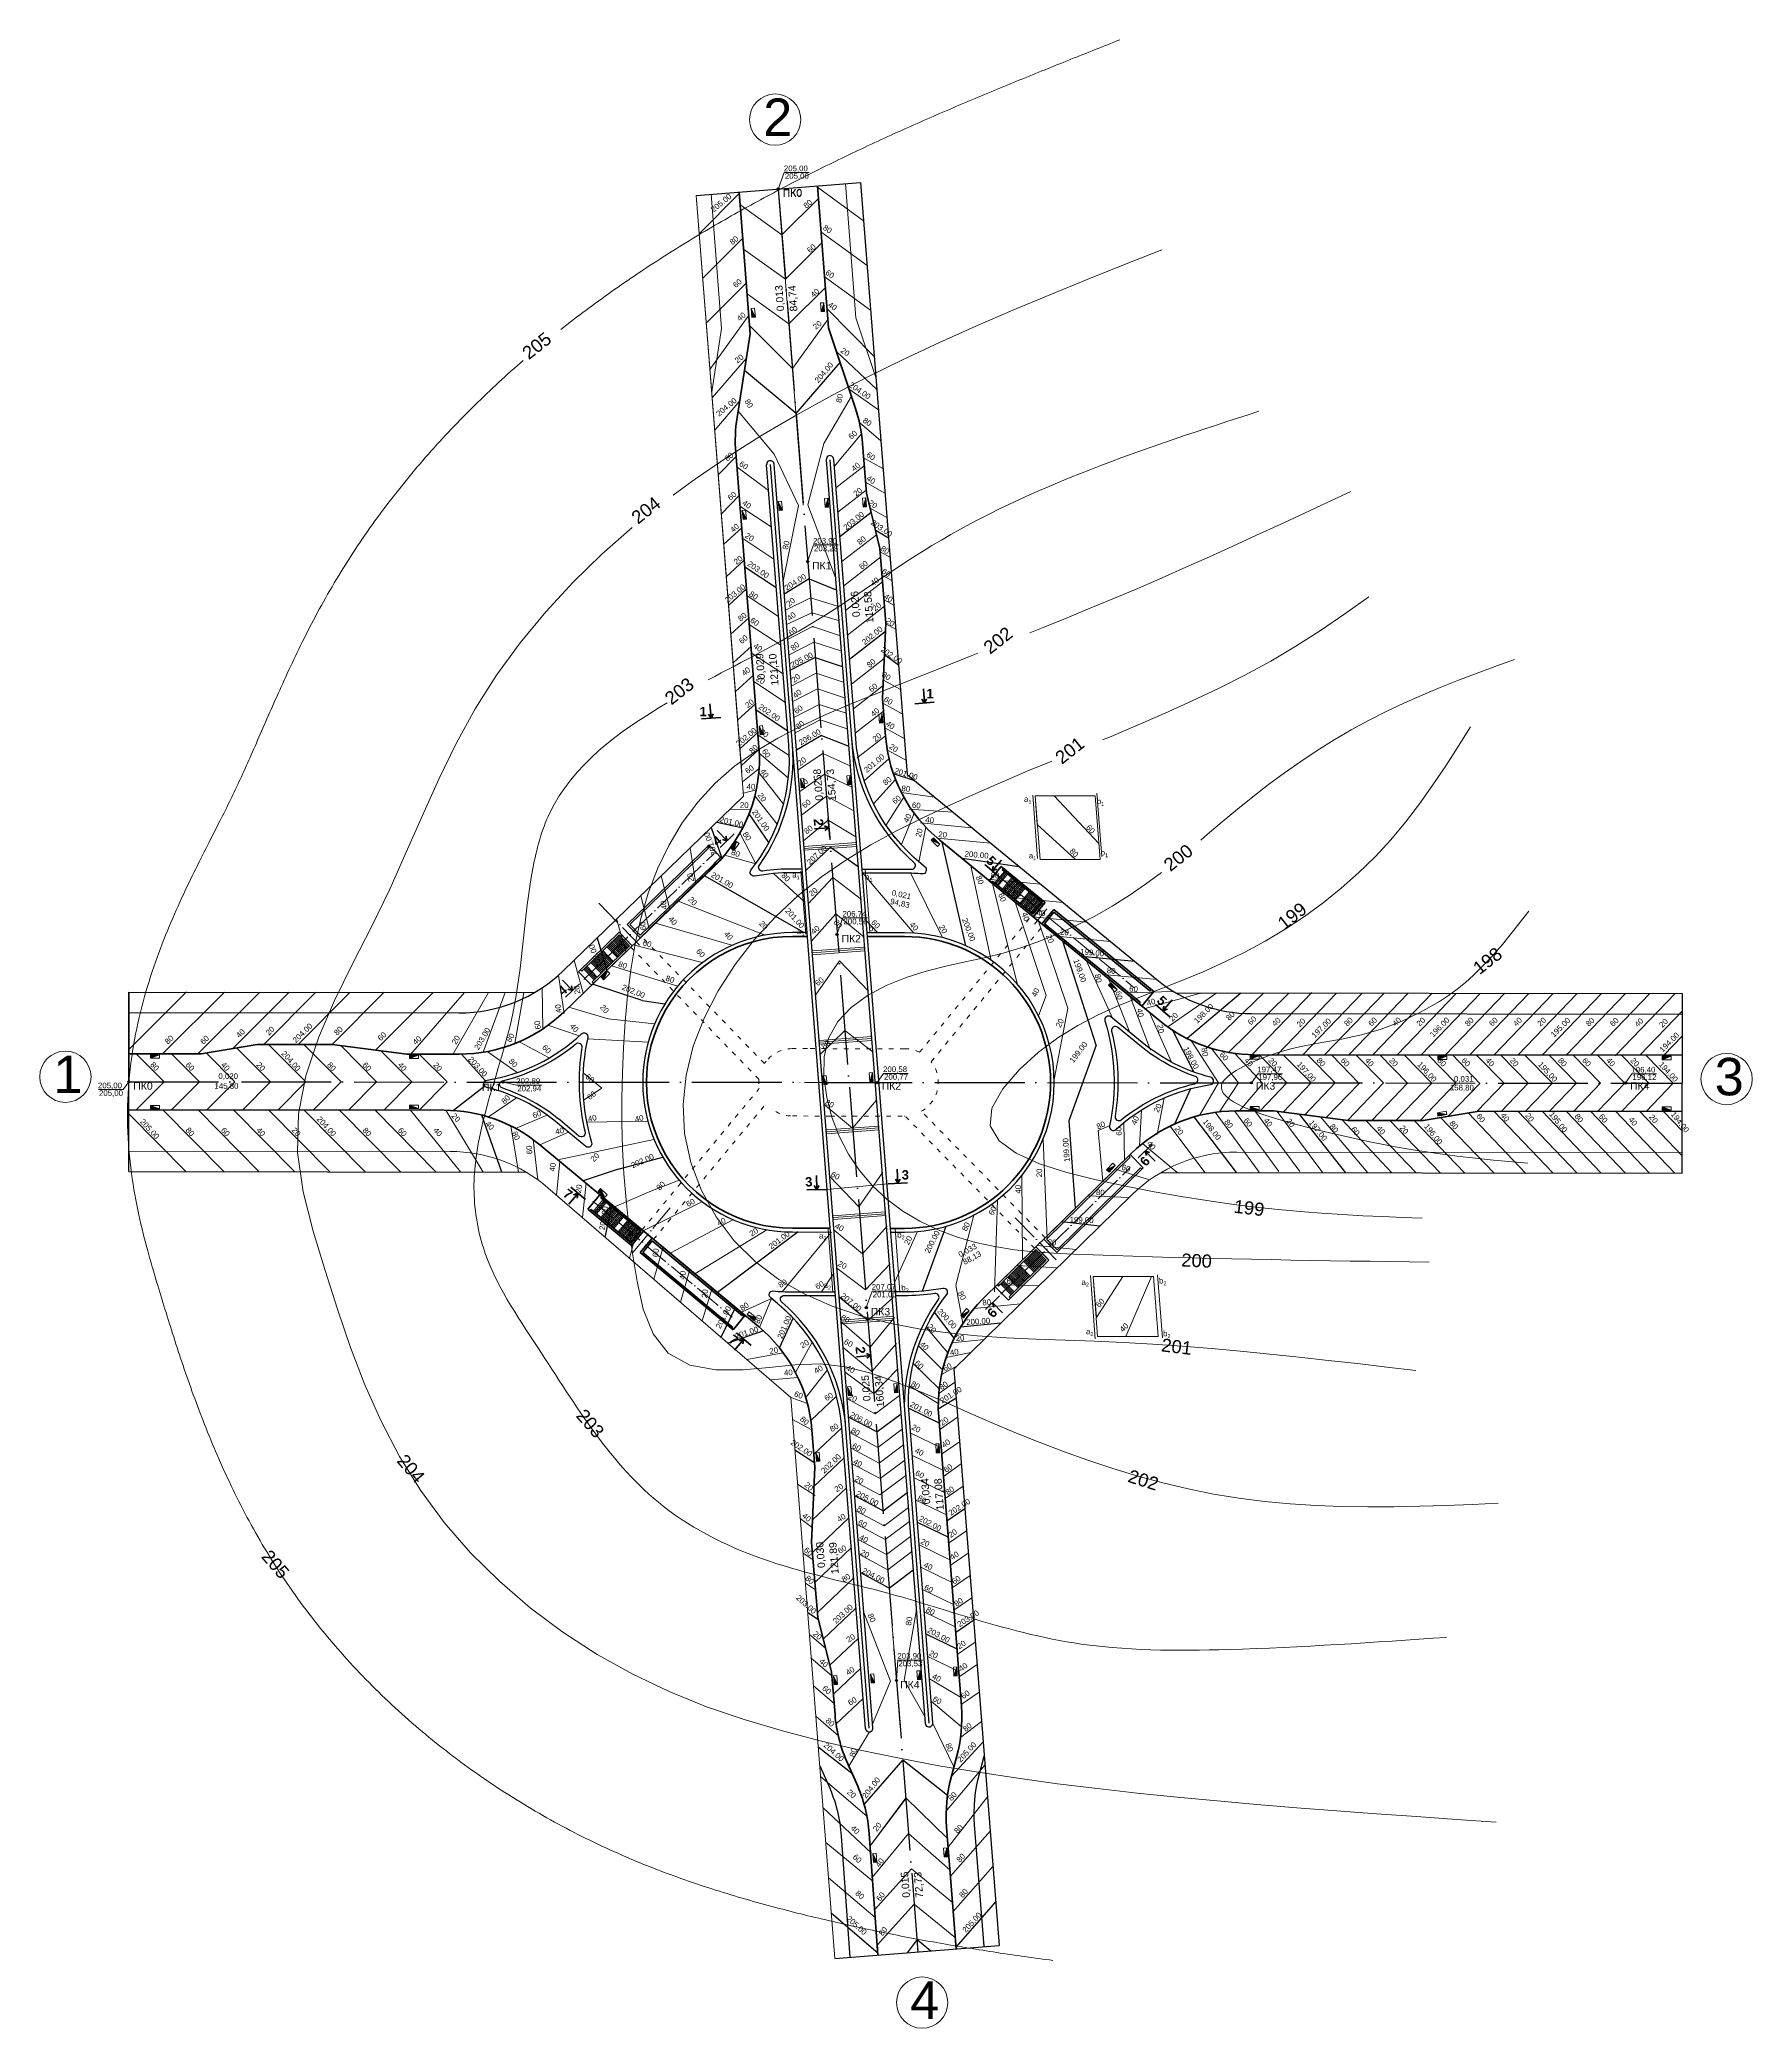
# Model space of a CAD drawing. Header units: millimetres. Extents: x -2123 to 34701, y -1286 to 835.
# Drawn here: x 4178 to 4636, y -1224 to -693 of the extents above; entities that cross this region are included whole.
import ezdxf

# ---------------------------------------------------------------- set-up
doc = ezdxf.new("R2010")
doc.units = ezdxf.units.MM
doc.linetypes.add('ACAD_ISO03W100', pattern=[30, 12, -18])
doc.linetypes.add('ACAD_ISO04W100', pattern=[30, 24, -3, 0, -3])
doc.layers.get('0').update_dxf_attribs({"lineweight": 15})
for name, color, linetype, lineweight in [('1 Відмітки', 7, 'Continuous', 25), ('2 Позначення', 80, 'Continuous', 20), ('вертикалка', 6, 'Continuous', 15), ('Горизонталі', 7, 'Continuous', 18), ('Дор. Розм.', 7, 'Continuous', 50), ('дорога', 126, 'Continuous', 25), ('поздовжній профіль', 250, 'Continuous', 15), ('Текст', 7, 'Continuous', 15), ('Інж. мережі', 205, 'Continuous', 18)]:
    doc.layers.add(name, color=color, linetype=linetype, lineweight=lineweight)
for name, color, linetype in [('Вісь', 170, 'ACAD_ISO04W100'), ('Осі', 164, 'Continuous'), ('поперечніе для 12м', 7, 'Continuous')]:
    doc.layers.add(name, color=color, linetype=linetype)
doc.styles.get("Standard").update_dxf_attribs({"font": 'arial.ttf'})

# ---------------------------------------------------------------- blocks, each defined once
blk = doc.blocks.new('6')
at = {"layer": '1 Відмітки', "transparency": 33554559}
h = blk.add_hatch(color=256, dxfattribs=at)
h.dxf.hatch_style = 1
edge = h.paths.add_edge_path()
edge.add_arc((-467.51, 342.13), 0.2, 0, 360)
at = {"layer": '1 Відмітки'}
blk.add_circle((-467.51, 342.13), 0.2, dxfattribs=at)

msp = doc.modelspace()

# ---------------------------------------------------------------- hatches: boundary and pattern name
at = {"layer": 'вертикалка'}
h = msp.add_hatch(color=0, dxfattribs=at)
h.dxf.hatch_style = 1
h.paths.add_polyline_path([(4368.615, -764.564), (4368.824, -766.955), (4369.721, -766.876)])
h = msp.add_hatch(color=0, dxfattribs=at)
h.dxf.hatch_style = 1
h.paths.add_polyline_path([(4388.004, -763.027), (4388.174, -765.421), (4387.276, -765.485)])
h = msp.add_hatch(color=0, dxfattribs=at)
h.dxf.hatch_style = 1
h.paths.add_polyline_path([(4375.854, -816.145), (4376.063, -818.536), (4376.959, -818.457)])
h = msp.add_hatch(color=0, dxfattribs=at)
h.dxf.hatch_style = 1
h.paths.add_polyline_path([(4389.141, -815.252), (4389.311, -817.646), (4388.413, -817.71)])
h = msp.add_hatch(color=0, dxfattribs=at)
h.dxf.hatch_style = 1
h.paths.add_polyline_path([(4399.225, -815.205), (4399.395, -817.599), (4398.497, -817.663)])
h = msp.add_hatch(color=0, dxfattribs=at)
h.dxf.hatch_style = 1
h.paths.add_polyline_path([(4366.209, -818.586), (4366.508, -820.967), (4367.401, -820.855)])
h = msp.add_hatch(color=0, dxfattribs=at)
h.dxf.hatch_style = 1
h.paths.add_polyline_path([(4370.722, -876.156), (4371.021, -878.537), (4371.914, -878.425)])
h = msp.add_hatch(color=0, dxfattribs=at)
h.dxf.hatch_style = 1
h.paths.add_polyline_path([(4403.612, -872.928), (4403.782, -875.322), (4402.884, -875.386)])
h = msp.add_hatch(color=0, dxfattribs=at)
h.dxf.hatch_style = 1
h.paths.add_polyline_path([(4381.767, -890.297), (4381.976, -892.688), (4382.872, -892.609)])
h = msp.add_hatch(color=0, dxfattribs=at)
h.dxf.hatch_style = 1
h.paths.add_polyline_path([(4395.054, -889.404), (4395.224, -891.798), (4394.326, -891.862)])
h = msp.add_hatch(color=0, dxfattribs=at)
h.dxf.hatch_style = 1
h.paths.add_polyline_path([(4364.652, -906.985), (4363.225, -908.915), (4363.949, -909.45)])
h = msp.add_hatch(color=0, dxfattribs=at)
h.dxf.hatch_style = 1
h.paths.add_polyline_path([(4419.023, -907.768), (4417.377, -906.02), (4416.722, -906.637)])
h = msp.add_hatch(color=0, dxfattribs=at)
h.dxf.hatch_style = 1
h.paths.add_polyline_path([(4330.24, -941.635), (4328.515, -943.304), (4329.141, -943.951)])
h = msp.add_hatch(color=0, dxfattribs=at)
h.dxf.hatch_style = 1
h.paths.add_polyline_path([(4466.405, -946.554), (4464.76, -944.807), (4464.105, -945.424)])
h = msp.add_hatch(color=0, dxfattribs=at)
h.dxf.hatch_style = 1
h.paths.add_polyline_path([(4210.459, -964.035), (4208.059, -964.035), (4208.059, -964.935)])
h = msp.add_hatch(color=0, dxfattribs=at)
h.dxf.hatch_style = 1
h.paths.add_polyline_path([(4279.73, -964.114), (4277.33, -964.114), (4277.33, -965.014)])
h = msp.add_hatch(color=0, dxfattribs=at)
h.dxf.hatch_style = 1
h.paths.add_polyline_path([(4504.356, -964.299), (4501.956, -964.299), (4501.956, -965.199)])
h = msp.add_hatch(color=0, dxfattribs=at)
h.dxf.hatch_style = 1
h.paths.add_polyline_path([(4554.482, -964.356), (4552.082, -964.356), (4552.082, -965.256)])
h = msp.add_hatch(color=0, dxfattribs=at)
h.dxf.hatch_style = 1
h.paths.add_polyline_path([(4614.482, -964.425), (4612.082, -964.425), (4612.082, -965.325)])
h = msp.add_hatch(color=0, dxfattribs=at)
h.dxf.hatch_style = 1
h.paths.add_polyline_path([(4387.782, -969.65), (4387.992, -972.041), (4388.888, -971.962)])
h = msp.add_hatch(color=0, dxfattribs=at)
h.dxf.hatch_style = 1
h.paths.add_polyline_path([(4401.069, -968.757), (4401.24, -971.151), (4400.342, -971.215)])
h = msp.add_hatch(color=0, dxfattribs=at)
h.dxf.hatch_style = 1
h.paths.add_polyline_path([(4210.479, -978.434), (4208.079, -978.434), (4208.079, -977.534)])
h = msp.add_hatch(color=0, dxfattribs=at)
h.dxf.hatch_style = 1
h.paths.add_polyline_path([(4279.73, -978.354), (4277.33, -978.354), (4277.33, -977.454)])
h = msp.add_hatch(color=0, dxfattribs=at)
h.dxf.hatch_style = 1
h.paths.add_polyline_path([(4504.377, -978.699), (4501.977, -978.699), (4501.977, -977.799)])
h = msp.add_hatch(color=0, dxfattribs=at)
h.dxf.hatch_style = 1
h.paths.add_polyline_path([(4554.515, -980.008), (4552.15, -980.416), (4551.996, -979.529)])
h = msp.add_hatch(color=0, dxfattribs=at)
h.dxf.hatch_style = 1
h.paths.add_polyline_path([(4614.503, -978.824), (4612.103, -978.824), (4612.103, -977.924)])
h = msp.add_hatch(color=0, dxfattribs=at)
h.dxf.hatch_style = 1
h.paths.add_polyline_path([(4465.888, -993.607), (4464.238, -995.35), (4463.585, -994.732)])
h = msp.add_hatch(color=0, dxfattribs=at)
h.dxf.hatch_style = 1
h.paths.add_polyline_path([(4329.456, -1002.083), (4327.732, -1000.414), (4328.358, -999.768)])
h = msp.add_hatch(color=0, dxfattribs=at)
h.dxf.hatch_style = 1
h.paths.add_polyline_path([(4367.513, -1033.4), (4369.299, -1035.003), (4369.9, -1034.334)])
h = msp.add_hatch(color=0, dxfattribs=at)
h.dxf.hatch_style = 1
h.paths.add_polyline_path([(4426.845, -1032.414), (4425.335, -1034.279), (4424.635, -1033.713)])
h = msp.add_hatch(color=0, dxfattribs=at)
h.dxf.hatch_style = 1
h.paths.add_polyline_path([(4407.659, -1051.881), (4407.829, -1054.275), (4406.931, -1054.338)])
h = msp.add_hatch(color=0, dxfattribs=at)
h.dxf.hatch_style = 1
h.paths.add_polyline_path([(4394.372, -1052.773), (4394.581, -1055.164), (4395.478, -1055.086)])
h = msp.add_hatch(color=0, dxfattribs=at)
h.dxf.hatch_style = 1
h.paths.add_polyline_path([(4418.834, -1067.95), (4418.967, -1070.346), (4418.068, -1070.396)])
h = msp.add_hatch(color=0, dxfattribs=at)
h.dxf.hatch_style = 1
h.paths.add_polyline_path([(4385.844, -1070.315), (4386.053, -1072.706), (4386.95, -1072.628)])
h = msp.add_hatch(color=0, dxfattribs=at)
h.dxf.hatch_style = 1
h.paths.add_polyline_path([(4390.595, -1129.966), (4390.804, -1132.357), (4391.701, -1132.279)])
h = msp.add_hatch(color=0, dxfattribs=at)
h.dxf.hatch_style = 1
h.paths.add_polyline_path([(4400.454, -1129.497), (4400.663, -1131.888), (4401.56, -1131.809)])
h = msp.add_hatch(color=0, dxfattribs=at)
h.dxf.hatch_style = 1
h.paths.add_polyline_path([(4413.741, -1128.604), (4413.911, -1130.998), (4413.013, -1131.062)])
h = msp.add_hatch(color=0, dxfattribs=at)
h.dxf.hatch_style = 1
h.paths.add_polyline_path([(4423.545, -1127.611), (4423.678, -1130.007), (4422.779, -1130.057)])
h = msp.add_hatch(color=0, dxfattribs=at)
h.dxf.hatch_style = 1
h.paths.add_polyline_path([(4401.085, -1177.487), (4401.295, -1179.878), (4402.191, -1179.8)])
h = msp.add_hatch(color=0, dxfattribs=at)
h.dxf.hatch_style = 1
h.paths.add_polyline_path([(4420.892, -1175.962), (4421.062, -1178.356), (4420.164, -1178.419)])

# ---------------------------------------------------------------- linework, layer by layer
at = {"color": 0}
for p, q in [((4382.718, -908.35, -200), (4396.701, -907.309, -200)), ((4382.759, -908.841, -200), (4396.741, -907.816, -200)), ((4382.796, -909.348, -200), (4396.78, -908.314, -200)), ((4384.921, -936.263, -200), (4398.904, -935.222, -200)), ((4384.963, -936.754, -200), (4398.944, -935.729, -200)), ((4384.999, -937.261, -200), (4398.983, -936.227, -200)), ((4386.836, -960.187, -200), (4400.819, -959.145, -200)), ((4386.877, -960.677, -200), (4400.859, -959.652, -200)), ((4386.914, -961.185, -200), (4400.898, -960.151, -200)), ((4388.75, -984.11, -200), (4402.733, -983.069, -200)), ((4388.791, -984.601, -200), (4402.773, -983.576, -200)), ((4388.828, -985.108, -200), (4402.812, -984.074, -200)), ((4390.558, -1007.032, -200), (4404.541, -1005.991, -200)), ((4390.599, -1007.523, -200), (4404.581, -1006.497, -200)), ((4390.636, -1008.03, -200), (4404.62, -1006.996, -200)), ((4392.789, -1034.943, -200), (4406.772, -1033.902, -200)), ((4392.831, -1035.434, -200), (4406.812, -1034.408, -200)), ((4392.867, -1035.941, -200), (4406.851, -1034.907, -200))]:
    msp.add_line(p, q, dxfattribs=at)
at = {"layer": '2 Позначення', "color": 18, "true_color": 0x000000}
for points, elevation in [([(4375.841, -732.652), (4377.459, -728.236), (4384.068, -728.236)], 5), ([(4383.634, -832.189), (4385.252, -827.773), (4391.861, -827.773)], 3.942), ([(4391.504, -931.874), (4393.122, -927.458), (4399.731, -927.458)], 2.885), ([(4302.287, -971.331), (4305.943, -972.123), (4312.553, -972.123)], -400), ([(4402.287, -971.428), (4403.979, -968.981), (4410.588, -968.981)], -200), ([(4502.287, -971.505), (4503.979, -969.058), (4510.588, -969.058)], -200), ([(4399.33, -1031.561), (4400.948, -1027.145), (4407.557, -1027.145)], 1.827), ([(4407.437, -1131.23), (4407.798, -1125.761), (4414.407, -1125.761)], 5)]:
    msp.add_lwpolyline(points, dxfattribs=dict(at, elevation=elevation))
for points in [[(4194.169, -973.313), (4194.169, -973.313), (4200.778, -973.313), (4202.287, -971.234)], [(4602.287, -971.535), (4603.979, -969.087), (4610.588, -969.087)]]:
    msp.add_lwpolyline(points, dxfattribs=at)
at = {"layer": 'вертикалка', "color": 0}
for p, q in [((4368.615, -764.564), (4369.721, -766.876)), ((4388.004, -763.027), (4387.276, -765.485)), ((4375.854, -816.145, -5), (4376.959, -818.457, -5)), ((4389.141, -815.252, -5), (4388.413, -817.71, -5)), ((4399.225, -815.205), (4398.497, -817.663)), ((4366.209, -818.586), (4367.401, -820.855)), ((4370.722, -876.156), (4371.914, -878.425)), ((4403.612, -872.928), (4402.884, -875.386)), ((4381.767, -890.297, -5), (4382.872, -892.609, -5)), ((4395.054, -889.404, -5), (4394.326, -891.862, -5)), ((4364.652, -906.985, -200), (4363.949, -909.45, -200)), ((4419.023, -907.768), (4416.722, -906.637)), ((4330.24, -941.635, -200), (4329.141, -943.951, -200)), ((4466.405, -946.554), (4464.105, -945.424)), ((4210.459, -964.035, -200), (4208.059, -964.935, -200)), ((4279.73, -964.114, -200), (4277.33, -965.014, -200)), ((4504.356, -964.299, -200), (4501.956, -965.199, -200)), ((4554.482, -964.356, -200), (4552.082, -965.256, -200)), ((4614.482, -964.425, -200), (4612.082, -965.325, -200)), ((4387.782, -969.65, -205), (4388.888, -971.962, -205)), ((4401.069, -968.757, -205), (4400.342, -971.215, -205)), ((4210.479, -978.434, -200), (4208.079, -977.534, -200)), ((4279.73, -978.354, -200), (4277.33, -977.454, -200)), ((4504.377, -978.699, -200), (4501.977, -977.799, -200)), ((4554.515, -980.008), (4551.996, -979.529)), ((4614.503, -978.824, -200), (4612.103, -977.924, -200)), ((4465.888, -993.607), (4463.585, -994.732)), ((4329.456, -1002.083, -200), (4328.358, -999.768, -200)), ((4367.513, -1033.4), (4369.9, -1034.334)), ((4426.845, -1032.414), (4424.635, -1033.713)), ((4407.659, -1051.881), (4406.931, -1054.338)), ((4394.372, -1052.773), (4395.478, -1055.086)), ((4418.834, -1067.942), (4418.068, -1070.388)), ((4385.844, -1070.315), (4386.95, -1072.628)), ((4390.595, -1129.966), (4391.701, -1132.279)), ((4400.454, -1129.497), (4401.56, -1131.809)), ((4413.741, -1128.604), (4413.013, -1131.062)), ((4423.545, -1127.611), (4422.779, -1130.057)), ((4401.085, -1177.487), (4402.191, -1179.8)), ((4420.892, -1175.962), (4420.164, -1178.419))]:
    msp.add_line(p, q, dxfattribs=at)
at = {"layer": 'вертикалка', "color": 18, "lineweight": 20, "true_color": 0x000000}
for points, elevation in [([(4375.841, -732.655), (4382.538, -817.131)], -200), ([(4378.697, -768.687), (4388.477, -758.959)], -200), ([(4378.697, -768.687), (4367.507, -760.621)], -200), ([(4403.702, -837.622), (4393.853, -845.281)], -200), ([(4404.234, -844.17), (4394.369, -851.841)], -200), ([(4377.166, -862.233), (4368.705, -856.65)], 5), ([(4377.782, -869.891), (4369.307, -864.299)], 5), ([(4401.355, -1054.506), (4393.711, -1048.808)], 5), ([(4401.355, -1054.506), (4407.616, -1048.075)], 5), ([(4401.788, -1059.966), (4394.269, -1055.965)], 5), ([(4401.788, -1059.966), (4408.277, -1055.061)], 5), ([(4420.775, -1086.985), (4412.627, -1083.011)], -2045), ([(4385.643, -1105.028), (4395.352, -1095.811)], -1225), ([(4411.462, -1181.52), (4401.603, -1192.539)], 5), ([(4411.462, -1181.52), (4422.427, -1190.583)], 5)]:
    msp.add_lwpolyline(points, dxfattribs=dict(at, elevation=elevation))
at = {"layer": 'вертикалка', "color": 1, "lineweight": 20}
for points, elevation in [([(4398.631, -741.142), (4386.329, -732.189)], 5), ([(4354.672, -744.627), (4365.41, -733.847)], 5), ([(4376.809, -744.874), (4365.62, -736.808)], -200), ([(4376.809, -744.874), (4386.589, -735.146)], -200), ([(4355.628, -756.572), (4366.409, -745.749)], 5), ([(4377.753, -756.78), (4366.563, -748.715)], -200), ([(4377.753, -756.78), (4387.533, -747.053)], -200), ([(4399.57, -753.089), (4387.218, -744.1)], 5), ([(4387.273, -744.095), (4387.507, -747.078)], 5), ([(4356.583, -768.517), (4367.407, -757.651)], 5), ([(4400.508, -765.035), (4388.107, -756.01)], 5), ([(4401.478, -777.376), (4388.788, -764.587)], 5), ([(4357.57, -780.857), (4368.086, -766.228)], 5), ([(4379.641, -780.593), (4368.177, -769.144)], -200), ([(4379.641, -780.593), (4389.116, -767.539)], -200), ([(4358.195, -788.429), (4367.33, -777.879)], -200), ([(4402.17, -786.181), (4391.428, -776.115)], -200), ([(4394.764, -786.094), (4402.601, -791.664)], 5), ([(4358.878, -797.111), (4365.548, -789.258)], -200), ([(4383.787, -817.074), (4388.041, -800.676), (4395.393, -787.972)], 5), ([(4374.743, -803.519), (4374.743, -803.519), (4365.115, -792.017)], 5), ([(4397.524, -795.004), (4403.255, -799.986)], -200), ([(4398.086, -798.067), (4390.829, -806.79)], -200), ([(4359.815, -809.003), (4364.571, -804.133)], -200), ([(4373.28, -813.188), (4364.789, -806.908)], 5), ([(4381.249, -817.19), (4374.743, -803.519), (4374.743, -803.519)], 5), ([(4398.835, -806.605), (4391.277, -812.482)], -200), ([(4398.647, -804.47), (4403.832, -807.33)], -200), ([(4398.651, -804.472), (4398.84, -806.607)], -200), ([(4399.162, -811.029), (4404.347, -813.89)], -200), ([(4360.636, -819.442), (4365.392, -814.572)], -200), ([(4373.973, -822.883), (4365.607, -817.362)], 5), ([(4381.249, -817.19), (4377.124, -837.417)], 5), ([(4383.787, -817.074), (4391.08, -836.311)], 5), ([(4399.351, -813.164), (4391.792, -819.042)], -200), ([(4400.387, -817.981), (4404.862, -820.45)], -200), ([(4361.276, -827.563), (4366.069, -823.154)], 5), ([(4374.703, -831.601), (4366.337, -826.081)], 5), ([(4402.094, -825.051), (4392.823, -832.162)], -200), ([(4361.962, -836.275), (4366.742, -831.877)], 5), ([(4403.171, -831.075), (4393.338, -838.722)], -200), ([(4403.048, -829.562), (4405.693, -831.021)], 5), ([(4367.508, -841.452), (4367.358, -839.535)], 5), ([(4403.558, -835.838), (4406.185, -837.288)], 5), ([(4375.934, -846.917), (4367.501, -841.352)], 5), ([(4384.499, -841.869), (4377.742, -845.214)], 5), ([(4384.499, -841.869), (4391.698, -844.107)], 5), ([(4404.113, -842.472), (4406.705, -843.903)], 5), ([(4363.169, -851.613), (4368.033, -847.138)], 5), ([(4376.55, -854.575), (4368.103, -849.001)], 5), ([(4384.816, -845.878), (4378.013, -849.025)], 5), ([(4385.03, -849.564), (4378.283, -853.028)], 5), ([(4384.816, -845.878), (4392.03, -847.914)], 5), ([(4385.03, -849.564), (4392.239, -851.922)], 5), ([(4404.589, -848.868), (4407.209, -850.313)], 5), ([(4363.773, -859.282), (4368.661, -854.785)], 5), ([(4385.36, -853.723), (4378.613, -857.187)], 5), ([(4385.36, -853.723), (4392.569, -856.08)], 5), ([(4404.187, -858.127), (4395.399, -864.961)], -200), ([(4364.377, -866.951), (4369.289, -862.432)], 5), ([(4386.019, -862.04), (4379.272, -865.504)], 5), ([(4386.019, -862.04), (4393.228, -864.398)], 5), ([(4403.875, -865.331), (4395.915, -871.521)], -200), ([(4403.938, -863.868), (4408.47, -866.369)], -200), ([(4364.98, -874.62), (4369.916, -870.079)], 5), ([(4386.352, -866.232), (4379.604, -869.696)], 5), ([(4386.759, -870.384), (4380.012, -873.848)], 5), ([(4386.352, -866.232), (4393.56, -868.589)], 5), ([(4386.759, -870.384), (4393.968, -872.742)], 5), ([(4403.8, -870.067), (4408.986, -872.928)], -200), ([(4387.089, -874.543), (4380.341, -878.007)], 5), ([(4387.089, -874.543), (4394.298, -876.901)], 5), ([(4403.989, -872.202), (4396.43, -878.08)], -200), ([(4404.316, -876.627), (4409.501, -879.488)], -200), ([(4404.504, -878.762), (4396.945, -884.64)], -200), ([(4387.802, -883.54), (4381.14, -887.88)], 5), ([(4387.802, -883.54), (4395.064, -886.776)], 5), ([(4405.257, -882.729), (4409.96, -885.324)], -200), ([(4388.235, -888.999), (4381.581, -893.64)], 5), ([(4388.235, -888.999), (4395.537, -892.533)], 5), ([(4398.813, -890.777), (4399.167, -891.837), (4399.561, -892.904), (4400.059, -894.153), (4400.613, -895.436), (4401.316, -896.932), (4401.316, -896.932), (4401.316, -896.932)], -200), ([(4407.172, -890.404), (4401.316, -896.932)], -200), ([(4388.702, -894.897), (4382.081, -899.956)], 5), ([(4388.702, -894.897), (4396.038, -898.85)], 5), ([(4401.316, -896.932), (4401.802, -897.938), (4402.329, -898.945), (4402.982, -900.121), (4403.695, -901.323), (4404.584, -902.716), (4404.584, -902.716), (4404.584, -902.716)], -200), ([(4409.4, -895.135), (4404.584, -902.716)], -200), ([(4444.474, -894.816), (4460.516, -894.835), (4461.858, -911.836), (4445.8, -911.818), (4444.474, -894.816), (4449.572, -894.822), (4461.523, -907.589), (4461.858, -911.836), (4455.251, -911.829), (4445.071, -902.466), (4444.474, -894.816)], 1), ([(4389.213, -901.343), (4382.63, -906.881)], 5), ([(4389.213, -901.343), (4396.586, -905.775)], 5), ([(4404.584, -902.716), (4405.239, -903.621), (4405.934, -904.521), (4406.783, -905.565), (4407.695, -906.623), (4408.814, -907.839), (4408.814, -907.839), (4408.814, -907.839)], -200), ([(4412.187, -899.482), (4408.814, -907.839)], -200), ([(4415.242, -903.15), (4413.422, -912.432)], -200), ([(4390.428, -916.662), (4383.818, -923.634)], 5), ([(4390.428, -916.662), (4398.053, -922.506)], 5), ([(4391.195, -926.345), (4384.628, -933.712)], 5), ([(4391.195, -926.345), (4398.841, -932.585)], 5), ([(4329.997, -941.463), (4331.267, -940.233)], -200), ([(4392.189, -938.877), (4385.785, -948.115)], 5), ([(4392.189, -938.877), (4399.968, -946.99)], 5), ([(4464.105, -943.67), (4462.752, -942.56)], -200), ([(4393.67, -957.564), (4387.066, -963.926)], -200), ([(4393.67, -957.564), (4401.077, -963.213)], -200), ([(4617.455, -979.136), (4617.473, -964.136)], -200), ([(4323.821, -976.164), (4328.695, -972.901), (4323.671, -968.86)], -200), ([(4395.722, -983.591), (4388.107, -977.288)], -200), ([(4395.722, -983.591), (4402.082, -976.1)], -200), ([(4239.727, -978.777), (4242.091, -978.779)], -200), ([(4324.641, -982.038), (4340.985, -981.746)], -200), ([(4397.401, -1004.629), (4389.622, -996.515)], 5), ([(4397.401, -1004.629), (4403.805, -995.391)], 5), ([(4460.437, -999.936), (4458.656, -1001.682)], -200), ([(4398.394, -1017.161), (4390.748, -1010.921)], 5), ([(4398.394, -1017.161), (4404.962, -1009.794)], 5), ([(4399.162, -1026.844), (4405.772, -1019.872)], 5), ([(4399.162, -1026.844), (4391.536, -1021)], 5), ([(4365.982, -1032.824), (4374.054, -1029.129)], -200), ([(4374.054, -1029.129), (4370.84, -1036.863)], -200), ([(4374.054, -1029.129), (4375.634, -1030.442), (4376.69, -1031.345), (4377.877, -1032.427), (4379.327, -1033.851), (4380.329, -1034.911), (4380.329, -1034.911), (4380.329, -1034.911), (4380.329, -1034.911), (4380.329, -1034.911), (4380.329, -1034.911), (4380.329, -1034.911), (4380.329, -1034.911), (4380.329, -1034.911), (4380.329, -1034.911), (4380.329, -1034.911), (4380.329, -1034.911), (4380.329, -1034.911), (4380.329, -1034.911), (4380.329, -1034.911), (4380.329, -1034.911)], -200), ([(4425.141, -1035.826), (4423.278, -1025.585)], -200), ([(4400.376, -1042.162), (4392.659, -1035.38)], 5), ([(4400.376, -1042.162), (4406.929, -1034.249)], 5), ([(4415.226, -1037.193), (4415.226, -1037.193), (4415.226, -1037.193), (4415.226, -1037.193), (4415.226, -1037.193), (4415.226, -1037.193), (4415.226, -1037.193), (4415.226, -1037.193), (4415.226, -1037.193), (4415.226, -1037.193), (4415.226, -1037.193), (4415.226, -1037.193), (4415.226, -1037.193), (4415.226, -1037.193), (4415.226, -1037.193), (4415.226, -1037.193), (4415.226, -1037.193), (4415.226, -1037.193), (4415.226, -1037.193), (4415.226, -1037.193), (4415.226, -1037.193), (4415.398, -1036.833), (4416.303, -1035.057), (4416.911, -1033.958), (4417.622, -1032.752)], -405), ([(4424.58, -1036.799), (4425.141, -1035.826)], -200), ([(4380.477, -1048.96), (4384.924, -1040.785)], -200), ([(4400.887, -1048.609), (4407.48, -1041.138)], 5), ([(4421.151, -1043.701), (4415.398, -1036.833)], -405), ([(4422.284, -1040.984), (4430.865, -1040.114)], 5), ([(4377.188, -1043.668), (4367.464, -1045.435)], -200), ([(4400.887, -1048.609), (4393.2, -1042.271)], 5), ([(4418.859, -1053.258), (4411.937, -1046.53)], -405), ([(4419.751, -1048.241), (4413.336, -1041.789)], -405), ([(4420.711, -1044.935), (4427.292, -1043.614)], 5), ([(4381.125, -1050.268), (4373.762, -1050.869)], -200), ([(4383.179, -1055.554), (4388.964, -1048.185)], -200), ([(4418.735, -1054.545), (4423.033, -1051.479)], -200), ([(4419.477, -1049.444), (4423.679, -1047.155)], -200), ([(4383.657, -1057.23), (4379.193, -1055.555)], -200), ([(4384.565, -1061.742), (4391.398, -1055.256)], -200), ([(4418.611, -1057.221), (4410.894, -1052.51)], -405), ([(4384.839, -1064.224), (4379.662, -1061.512)], -200), ([(4384.839, -1064.224), (4384.565, -1061.742)], -2045), ([(4393.626, -1060.281), (4393.507, -1060.218)], 5), ([(4418.985, -1064.112), (4423.766, -1060.808)], -200), ([(4385.365, -1070.705), (4392.819, -1063.661)], -2045), ([(4402.5, -1068.957), (4394.974, -1064.974)], 5), ([(4402.5, -1068.957), (4408.983, -1064.081)], 5), ([(4419.372, -1069.061), (4411.273, -1065.112)], -2660), ([(4419.501, -1070.714), (4424.284, -1067.408)], -2455), ([(4402.83, -1073.112), (4395.299, -1069.127)], 5), ([(4403.081, -1077.272), (4395.627, -1073.328)], 5), ([(4402.83, -1073.112), (4409.309, -1068.238)], 5), ([(4403.081, -1077.272), (4409.631, -1072.346)], 5), ([(4419.84, -1075.036), (4411.725, -1071.078)], -2455), ([(4419.967, -1076.67), (4424.752, -1073.363)], -2250), ([(4403.035, -1081.606), (4395.983, -1077.874)], 5), ([(4403.035, -1081.606), (4409.949, -1076.405)], 5), ([(4420.307, -1081.01), (4412.176, -1077.045)], -2250), ([(4385.699, -1081.8), (4381.019, -1078.743)], -1840), ([(4385.034, -1088.328), (4394.086, -1079.736)], -1635), ([(4420.433, -1082.626), (4425.22, -1079.318)], -2045), ([(4384.948, -1090.314), (4381.74, -1087.897)], -610), ([(4384.992, -1097.008), (4394.719, -1087.774)], -1430), ([(4404.159, -1089.878), (4396.609, -1085.884)], 5), ([(4404.159, -1089.878), (4410.623, -1085.016)], 5), ([(4404.452, -1093.571), (4410.913, -1088.711)], 5), ([(4404.452, -1093.571), (4396.898, -1089.574)], 5), ([(4404.769, -1097.578), (4397.211, -1093.578)], 5), ([(4404.769, -1097.578), (4411.227, -1092.72)], 5), ([(4421.366, -1094.538), (4426.156, -1091.228)], -1635), ([(4385.154, -1099.013), (4382.471, -1097.187)], -405), ([(4405.127, -1101.606), (4397.525, -1097.583)], 5), ([(4405.127, -1101.606), (4411.545, -1096.778)], 5), ([(4421.71, -1098.934), (4413.529, -1094.944)], -1635), ([(4421.832, -1100.495), (4426.624, -1097.183)], -1430), ([(4385.805, -1107.033), (4383.101, -1105.194)], -200), ([(4385.643, -1105.028), (4385.805, -1107.033)], -200), ([(4386.294, -1113.049), (4395.985, -1103.849)], -1020), ([(4422.177, -1104.908), (4413.98, -1100.911)], -1430), ([(4422.298, -1106.451), (4427.092, -1103.138)], -1225), ([(4405.476, -1106.489), (4408.466, -1143.725)], 5), ([(4422.645, -1110.883), (4414.432, -1106.877)], -1225), ([(4422.764, -1112.407), (4427.56, -1109.093)], -1020), ([(4405.856, -1131.426), (4398.737, -1113.085)], 5), ([(4409.504, -1131.101), (4412.765, -1112.357)], 5), ([(4423.112, -1116.857), (4414.883, -1112.844)], -1020), ([(4384.181, -1118.904), (4388.491, -1122.618)], -200), ([(4389.632, -1127.157), (4397.252, -1119.924)], -610), ([(4423.696, -1124.319), (4428.495, -1121.003)], -610), ([(4384.678, -1125.227), (4390.175, -1129.963)], -200), ([(4424.08, -1128.822), (4415.785, -1124.777)], -610), ([(4390.671, -1134.809), (4397.885, -1127.961)], -405), ([(4405.856, -1131.426), (4401.068, -1142.885)], 5), ([(4409.504, -1131.101), (4414.997, -1140.838)], 5), ([(4424.584, -1135.667), (4416.236, -1130.743)], -405), ([(4424.162, -1130.275), (4428.963, -1126.958)], -405), ([(4385.262, -1132.644), (4390.778, -1137.397)], -200), ([(4391.304, -1142.847), (4398.519, -1135.999)], -200), ([(4424.829, -1143.57), (4416.687, -1136.71)], -200), ([(4424.738, -1137.632), (4429.539, -1134.314)], -405), ([(4385.9, -1140.751), (4392.058, -1146.056)], -200), ([(4424.542, -1146.455), (4430.156, -1142.139)], -405), ([(4400.199, -1144.964), (4394.697, -1154.107)], 5), ([(4417.139, -1142.676), (4422.808, -1154.255)], 5), ([(4387.169, -1156.86), (4399.541, -1167.52)], 5), ([(4431.075, -1153.838), (4420.522, -1166.332)], 5), ([(4409.964, -1162.622), (4400.385, -1175.436)], 5), ([(4410.114, -1162.611), (4400.74, -1174.945)], 5), ([(4409.964, -1162.622), (4421.078, -1173.414)], 5), ([(4431.74, -1162.292), (4421.263, -1175.774)], 5), ([(4387.83, -1165.263), (4400.802, -1177.396)], 5), ([(4410.675, -1172.074), (4400.984, -1183.842)], 5), ([(4410.675, -1172.074), (4421.747, -1181.933)], 5), ([(4432.463, -1171.503), (4421.871, -1183.501)], 5), ([(4388.559, -1174.523), (4401.133, -1184.886)], 5), ([(4389.301, -1183.939), (4401.744, -1194.519)], 5), ([(4433.205, -1180.945), (4422.612, -1192.944)], 5), ([(4412.135, -1190.974), (4402.277, -1201.994)], 5), ([(4412.211, -1190.968), (4423.169, -1200.026)], 5), ([(4422.612, -1192.944), (4422.427, -1190.583)], 5)]:
    msp.add_lwpolyline(points, dxfattribs=dict(at, elevation=elevation))
at = {"layer": 'вертикалка', "color": 0}
for points in [[(4368.824, -766.955), (4369.721, -766.876), (4369.511, -764.486), (4368.615, -764.564)], [(4388.174, -765.421), (4387.276, -765.485), (4387.106, -763.091), (4388.004, -763.027)], [(4399.395, -817.599), (4398.497, -817.663), (4398.327, -815.269), (4399.225, -815.205)], [(4366.508, -820.967), (4367.401, -820.855), (4367.102, -818.474), (4366.209, -818.586)], [(4371.021, -878.537), (4371.914, -878.425), (4371.615, -876.044), (4370.722, -876.156)], [(4403.782, -875.322), (4402.884, -875.386), (4402.714, -872.992), (4403.612, -872.928)], [(4417.377, -906.02), (4416.722, -906.637), (4418.368, -908.385), (4419.023, -907.768)], [(4464.76, -944.807), (4464.105, -945.424), (4465.75, -947.171), (4466.405, -946.554)], [(4552.15, -980.416), (4551.996, -979.529), (4554.361, -979.121), (4554.515, -980.008)], [(4464.238, -995.35), (4463.585, -994.732), (4465.234, -992.988), (4465.888, -993.607)], [(4369.299, -1035.003), (4369.9, -1034.334), (4368.115, -1032.73), (4367.513, -1033.4)], [(4425.335, -1034.279), (4424.635, -1033.713), (4426.146, -1031.848), (4426.845, -1032.414)], [(4407.829, -1054.275), (4406.931, -1054.338), (4406.761, -1051.944), (4407.659, -1051.881)], [(4394.581, -1055.164), (4395.478, -1055.086), (4395.268, -1052.695), (4394.372, -1052.773)], [(4418.967, -1070.346), (4418.068, -1070.396), (4417.935, -1068), (4418.834, -1067.95)], [(4386.053, -1072.706), (4386.95, -1072.628), (4386.74, -1070.237), (4385.844, -1070.315)], [(4390.804, -1132.357), (4391.701, -1132.279), (4391.492, -1129.888), (4390.595, -1129.966)], [(4400.663, -1131.888), (4401.56, -1131.809), (4401.351, -1129.419), (4400.454, -1129.497)], [(4413.911, -1130.998), (4413.013, -1131.062), (4412.843, -1128.668), (4413.741, -1128.604)], [(4423.678, -1130.007), (4422.779, -1130.057), (4422.646, -1127.661), (4423.545, -1127.611)], [(4401.295, -1179.878), (4402.191, -1179.8), (4401.982, -1177.409), (4401.085, -1177.487)], [(4421.062, -1178.356), (4420.164, -1178.419), (4419.994, -1176.025), (4420.892, -1175.962)]]:
    msp.add_lwpolyline(points, close=True, dxfattribs=at)
at = {"layer": 'вертикалка', "color": 1, "lineweight": 30}
for points, elevation in [([(4380.596, -792.643), (4392.406, -779.039)], 5), ([(4380.596, -792.643), (4366.818, -781.148)], 5), ([(4400.659, -819.107), (4392.307, -825.602)], -200), ([(4401.782, -823.759), (4405.289, -825.88)], -200), ([(4375.319, -839.259), (4366.953, -833.739)], 5), ([(4362.565, -843.944), (4367.358, -839.535)], 5), ([(4384.102, -836.864), (4377.4, -840.906)], 5), ([(4384.102, -836.864), (4391.356, -839.8)], 5), ([(4404.5, -850.923), (4394.884, -858.401)], -200), ([(4385.69, -857.882), (4378.942, -861.346)], 5), ([(4385.69, -857.882), (4392.898, -860.239)], 5), ([(4404.234, -857.043), (4407.955, -859.809)], -200), ([(4378.397, -877.549), (4369.909, -871.948)], 5), ([(4365.584, -882.289), (4370.544, -877.725)], 5), ([(4387.418, -878.702), (4380.709, -882.644)], 5), ([(4387.418, -878.702), (4394.665, -881.538)], 5), ([(4405.445, -884.864), (4398.813, -890.777)], -200), ([(4357.927, -903.301), (4360.778, -911.507)], -200), ([(4359.445, -901.832), (4366.335, -903.401)], -200), ([(4373.333, -907.284), (4368.037, -899.652)], -200), ([(4389.781, -908.505), (4383.256, -914.771)], 5), ([(4389.781, -908.505), (4397.212, -913.664)], 5), ([(4425.979, -934.9), (4419.687, -907.23)], -200), ([(4382.65, -931.369), (4356.152, -916.152)], -200), ([(4301.937, -995.348), (4296.587, -980.113)], -200), ([(4329.59, -1012.755), (4331.465, -1004.15)], -200), ([(4399.809, -1035), (4392.145, -1028.785)], 5), ([(4399.809, -1035), (4406.544, -1028.849)], 5), ([(4360.569, -1039.485), (4364.452, -1031.553)], -200), ([(4376.165, -1042.336), (4379.828, -1034.381)], -200), ([(4422.895, -1039.719), (4417.622, -1032.752)], -200), ([(4435.316, -1035.753), (4424.58, -1036.799)], -200), ([(4371.911, -1037.804), (4362.443, -1041.102)], -200), ([(4418.618, -1058.616), (4423.364, -1055.699)], -200), ([(4402.171, -1064.802), (4394.649, -1060.822)], 5), ([(4402.171, -1064.802), (4408.658, -1059.923)], 5), ([(4418.854, -1062.44), (4410.674, -1058.451)], -405), ([(4385.638, -1073.187), (4380.307, -1069.704)], -2045), ([(4385.425, -1079.318), (4393.452, -1071.699)], -1840), ([(4403.841, -1085.871), (4396.296, -1081.879)], 5), ([(4403.841, -1085.871), (4410.309, -1081.006)], 5), ([(4421.242, -1092.959), (4413.078, -1088.978)], -1840), ([(4420.9, -1088.582), (4425.688, -1085.273)], -1840), ([(4405.515, -1106.51), (4397.908, -1102.485)], 5), ([(4405.515, -1106.51), (4411.929, -1101.686)], 5), ([(4386.588, -1115.042), (4383.725, -1113.121)], 5), ([(4387.879, -1120.182), (4396.619, -1111.886)], -815), ([(4423.23, -1118.363), (4428.342, -1114.83)], -815), ([(4423.629, -1122.855), (4415.334, -1118.81)], -815), ([(4430.589, -1147.648), (4422.12, -1156.785)], -200), ([(4386.547, -1148.969), (4395.824, -1156.246)], -200), ([(4409.156, -1152.437), (4398.788, -1164.311)], 5), ([(4409.156, -1152.437), (4421.093, -1161.827)], 5), ([(4390.042, -1193.363), (4402.423, -1204.042)], 5), ([(4433.947, -1190.388), (4423.354, -1202.386)], 5), ([(4412.96, -1200.417), (4410.314, -1203.957)], 5), ([(4412.96, -1200.417), (4416.641, -1203.46)], 5)]:
    msp.add_lwpolyline(points, dxfattribs=dict(at, elevation=elevation))
at = {"layer": 'вертикалка', "color": 0}
for points, elevation in [([(4376.063, -818.536), (4376.959, -818.457), (4376.75, -816.067), (4375.854, -816.145)], -5), ([(4389.311, -817.646), (4388.413, -817.71), (4388.243, -815.316), (4389.141, -815.252)], -5), ([(4381.976, -892.688), (4382.872, -892.609), (4382.663, -890.218), (4381.767, -890.297)], -5), ([(4395.224, -891.798), (4394.326, -891.862), (4394.156, -889.468), (4395.054, -889.404)], -5), ([(4363.225, -908.915), (4363.949, -909.45), (4365.375, -907.52), (4364.652, -906.985)], -200), ([(4328.515, -943.304), (4329.141, -943.951), (4330.866, -942.282), (4330.24, -941.635)], -200), ([(4208.059, -964.035), (4208.059, -964.935), (4210.459, -964.935), (4210.459, -964.035)], -200), ([(4277.33, -964.114), (4277.33, -965.014), (4279.73, -965.014), (4279.73, -964.114)], -200), ([(4501.956, -964.299), (4501.956, -965.199), (4504.356, -965.199), (4504.356, -964.299)], -200), ([(4552.082, -964.356), (4552.082, -965.256), (4554.482, -965.256), (4554.482, -964.356)], -200), ([(4612.082, -964.425), (4612.082, -965.325), (4614.482, -965.325), (4614.482, -964.425)], -200), ([(4387.992, -972.041), (4388.888, -971.962), (4388.679, -969.571), (4387.782, -969.65)], -205), ([(4401.24, -971.151), (4400.342, -971.215), (4400.172, -968.821), (4401.069, -968.757)], -205), ([(4208.079, -978.434), (4208.079, -977.534), (4210.479, -977.534), (4210.479, -978.434)], -200), ([(4277.33, -978.354), (4277.33, -977.454), (4279.73, -977.454), (4279.73, -978.354)], -200), ([(4501.977, -978.699), (4501.977, -977.799), (4504.377, -977.799), (4504.377, -978.699)], -200), ([(4612.103, -978.824), (4612.103, -977.924), (4614.503, -977.924), (4614.503, -978.824)], -200), ([(4327.732, -1000.414), (4328.358, -999.768), (4330.082, -1001.437), (4329.456, -1002.083)], -200)]:
    msp.add_lwpolyline(points, close=True, dxfattribs=dict(at, elevation=elevation))
at = {"layer": 'вертикалка', "color": 0, "lineweight": 20}
for points, elevation in [([(4443.86, -894.674), (4445.146, -911.579)], 200), ([(4461.01, -894.13), (4462.296, -911.035)], 200), ([(4459.289, -1023.001), (4460.575, -1039.906)], -5), ([(4477.207, -1022.789), (4478.493, -1039.695)], -5)]:
    msp.add_lwpolyline(points, dxfattribs=dict(at, elevation=elevation))
at = {"layer": 'вертикалка', "color": 5, "lineweight": 20, "elevation": -200}
for points in [[(4360.778, -911.507), (4341.338, -930.384)], [(4438.293, -916.673), (4435.756, -919.765)], [(4325.747, -939.313), (4328.528, -942.188)], [(4209.259, -964.035), (4209.259, -963.742)], [(4386.911, -961.883), (4386.913, -961.88)], [(4387.135, -964.747), (4387.137, -964.744)], [(4503.156, -964.299), (4503.156, -964.006)], [(4613.282, -964.132), (4553.282, -964.063)], [(4553.282, -964.356), (4553.282, -964.063)], [(4613.282, -964.425), (4613.282, -964.132)], [(4376.45, -971.37), (4376.453, -971.366)], [(4379.045, -971.373), (4379.049, -971.368)], [(4381.641, -971.375), (4381.645, -971.37)], [(4359.64, -1027.555), (4326.2, -999.777)], [(4331.02, -1004.437), (4328.46, -1007.511)], [(4437.16, -1023.448), (4439.959, -1026.305)], [(4402.607, -1202.512), (4402.316, -1202.538)]]:
    msp.add_lwpolyline(points, dxfattribs=at)
at = {"layer": 'вертикалка', "color": 0, "lineweight": 20}
for points in [[(4381.915, -914.908), (4383.201, -931.814)], [(4399.065, -914.364), (4400.351, -931.269)], [(4388.706, -1000.027), (4405.24, -998.475)], [(4389.152, -1010.625), (4390.438, -1027.53)], [(4407.07, -1010.413), (4408.356, -1027.318)]]:
    msp.add_lwpolyline(points, dxfattribs=at)
at = {"layer": 'вертикалка', "color": 1, "lineweight": 20}
msp.add_lwpolyline([(4460.007, -1023.253), (4461.2, -1039.255), (4477.406, -1039.273), (4476.143, -1023.272), (4460.007, -1023.253), (4460.861, -1034.216), (4467.961, -1023.262), (4475.604, -1023.271), (4468.778, -1039.263)], dxfattribs=at)
at = {"layer": 'Вісь', "color": 18, "true_color": 0x000000, "elevation": -200}
for points in [[(4375.841, -732.652), (4413.184, -1203.731)], [(4202.287, -971.234), (4387.613, -971.375)], [(4387.613, -971.375), (4617.464, -971.636)]]:
    msp.add_lwpolyline(points, dxfattribs=at)
at = {"layer": 'Горизонталі'}
for points, elevation in [([(4317.723, -770.189), (4318.566, -769.527), (4319.409, -768.868), (4320.254, -768.214), (4321.1, -767.563), (4321.946, -766.916), (4322.794, -766.273), (4323.643, -765.633), (4324.492, -764.997), (4325.343, -764.366), (4326.194, -763.737), (4327.046, -763.113), (4327.899, -762.492), (4328.753, -761.875), (4329.607, -761.261), (4330.462, -760.651), (4331.318, -760.045), (4332.174, -759.442), (4333.031, -758.843), (4333.889, -758.247), (4334.747, -757.655), (4335.605, -757.066), (4336.465, -756.48), (4337.324, -755.898), (4338.184, -755.319), (4339.045, -754.744), (4339.906, -754.172), (4340.767, -753.603), (4341.628, -753.037), (4342.49, -752.475), (4343.352, -751.916), (4344.215, -751.36), (4345.077, -750.807), (4345.94, -750.257), (4346.804, -749.71), (4347.668, -749.166), (4348.532, -748.625), (4349.397, -748.087), (4350.262, -747.552), (4351.127, -747.02), (4351.993, -746.49), (4352.86, -745.963), (4353.726, -745.439), (4354.594, -744.917), (4355.461, -744.399), (4356.329, -743.882), (4357.198, -743.369), (4358.067, -742.858), (4358.936, -742.35), (4359.805, -741.844), (4360.675, -741.341), (4361.545, -740.841), (4362.415, -740.343), (4363.285, -739.847), (4364.156, -739.354), (4365.027, -738.864), (4365.898, -738.376), (4366.77, -737.89), (4367.641, -737.407), (4368.513, -736.926), (4369.385, -736.448), (4370.257, -735.972), (4371.129, -735.498), (4372.001, -735.027), (4372.874, -734.558), (4373.746, -734.091), (4374.619, -733.627), (4375.492, -733.164), (4376.365, -732.704), (4377.237, -732.247), (4378.11, -731.791), (4378.983, -731.338), (4379.856, -730.886), (4380.729, -730.437), (4381.602, -729.99), (4382.475, -729.545), (4383.348, -729.102), (4384.221, -728.661), (4385.093, -728.223), (4385.966, -727.786), (4386.839, -727.351), (4387.711, -726.918), (4388.584, -726.487), (4389.456, -726.058), (4390.328, -725.631), (4391.2, -725.206), (4392.072, -724.783), (4392.944, -724.362), (4393.816, -723.942), (4394.687, -723.524), (4395.558, -723.108), (4396.429, -722.694), (4397.3, -722.282), (4398.171, -721.871), (4399.042, -721.462), (4399.912, -721.055), (4400.782, -720.65), (4401.652, -720.246), (4402.521, -719.844), (4403.39, -719.443), (4404.259, -719.044), (4405.128, -718.647), (4405.996, -718.251), (4406.864, -717.857), (4407.732, -717.464), (4408.6, -717.073), (4409.467, -716.683), (4410.333, -716.295), (4411.2, -715.909), (4412.066, -715.523), (4412.932, -715.14), (4413.797, -714.757), (4414.662, -714.376), (4415.526, -713.997), (4416.39, -713.618), (4417.254, -713.242), (4418.117, -712.866), (4418.98, -712.492), (4419.842, -712.119), (4420.704, -711.747), (4421.565, -711.377), (4422.424, -711.008), (4423.285, -710.64), (4424.145, -710.273), (4425.004, -709.908), (4425.863, -709.543), (4426.721, -709.18), (4427.579, -708.818), (4428.437, -708.457), (4429.293, -708.097), (4430.15, -707.738), (4431.005, -707.38), (4431.86, -707.023), (4432.715, -706.667), (4433.569, -706.312), (4434.422, -705.959), (4435.275, -705.606), (4436.127, -705.254), (4436.978, -704.903), (4437.829, -704.553), (4438.68, -704.204), (4439.529, -703.856), (4440.378, -703.508), (4441.226, -703.162), (4442.074, -702.816), (4442.921, -702.472), (4443.767, -702.128), (4444.612, -701.785), (4445.457, -701.442), (4446.301, -701.101), (4447.145, -700.76), (4447.987, -700.42), (4448.829, -700.081), (4449.67, -699.742), (4450.511, -699.404), (4451.35, -699.067), (4452.189, -698.73), (4453.027, -698.394), (4453.864, -698.059), (4454.701, -697.724), (4455.536, -697.39), (4456.371, -697.056), (4457.205, -696.724), (4458.038, -696.391), (4458.871, -696.059), (4459.702, -695.728), (4460.533, -695.397), (4461.362, -695.066), (4462.191, -694.736), (4463.019, -694.407), (4463.846, -694.078), (4464.672, -693.749), (4465.497, -693.421), (4466.322, -693.093), (4467.145, -692.766)], 5), ([(4347.758, -814.493), (4353.754, -810.079), (4362.596, -804.072), (4371.626, -798.376), (4380.817, -792.966), (4390.155, -787.815), (4399.626, -782.899), (4409.214, -778.19), (4418.906, -773.663), (4428.685, -769.291), (4438.538, -765.05), (4448.45, -760.913), (4458.406, -756.853), (4468.391, -752.845), (4478.391, -748.864)], -200), ([(4449.239, -1206.039), (4448.306, -1205.915), (4447.372, -1205.789), (4446.438, -1205.663), (4445.503, -1205.536), (4444.567, -1205.407), (4443.632, -1205.277), (4442.695, -1205.146), (4441.758, -1205.014), (4440.821, -1204.88), (4439.883, -1204.745), (4438.944, -1204.609), (4438.005, -1204.472), (4437.066, -1204.333), (4436.126, -1204.194), (4435.185, -1204.052), (4434.244, -1203.91), (4433.303, -1203.766), (4432.361, -1203.621), (4431.418, -1203.474), (4430.475, -1203.326), (4429.532, -1203.177), (4428.588, -1203.026), (4427.644, -1202.874), (4426.699, -1202.72), (4425.754, -1202.565), (4424.808, -1202.408), (4423.862, -1202.25), (4422.916, -1202.09), (4421.969, -1201.929), (4421.021, -1201.767), (4420.074, -1201.602), (4419.125, -1201.437), (4418.177, -1201.269), (4417.228, -1201.1), (4416.278, -1200.93), (4415.328, -1200.758), (4414.378, -1200.584), (4413.428, -1200.409), (4412.477, -1200.232), (4411.525, -1200.053), (4410.573, -1199.872), (4409.621, -1199.69), (4408.669, -1199.506), (4407.716, -1199.321), (4406.762, -1199.133), (4405.809, -1198.944), (4404.855, -1198.754), (4403.9, -1198.561), (4402.946, -1198.366), (4401.991, -1198.17), (4401.035, -1197.972), (4400.08, -1197.772), (4399.124, -1197.57), (4398.167, -1197.367), (4397.211, -1197.161), (4396.254, -1196.953), (4395.296, -1196.744), (4394.339, -1196.533), (4393.381, -1196.319), (4392.423, -1196.104), (4391.464, -1195.887), (4390.506, -1195.667), (4389.547, -1195.446), (4388.588, -1195.223), (4387.628, -1194.997), (4386.669, -1194.77), (4385.709, -1194.54), (4384.749, -1194.309), (4383.788, -1194.075), (4382.828, -1193.839), (4381.867, -1193.601), (4380.905, -1193.361), (4379.944, -1193.118), (4378.98, -1192.873), (4378.013, -1192.625), (4377.043, -1192.374), (4376.07, -1192.119), (4375.094, -1191.862), (4374.115, -1191.601), (4373.133, -1191.336), (4372.148, -1191.068), (4371.16, -1190.797), (4370.17, -1190.521), (4369.177, -1190.242), (4368.181, -1189.96), (4367.182, -1189.673), (4366.181, -1189.382), (4365.176, -1189.087), (4364.169, -1188.788), (4363.16, -1188.484), (4362.148, -1188.177), (4361.133, -1187.864), (4360.116, -1187.547), (4359.097, -1187.226), (4358.075, -1186.9), (4357.051, -1186.569), (4356.024, -1186.232), (4354.995, -1185.891), (4353.964, -1185.545), (4352.931, -1185.194), (4351.895, -1184.837), (4350.858, -1184.475), (4349.818, -1184.107), (4348.776, -1183.734), (4347.732, -1183.355), (4346.687, -1182.971), (4345.639, -1182.58), (4344.59, -1182.183), (4343.538, -1181.781), (4342.485, -1181.372), (4341.431, -1180.957), (4340.374, -1180.536), (4339.317, -1180.108), (4338.257, -1179.674), (4337.197, -1179.233), (4336.135, -1178.785), (4335.071, -1178.331), (4334.007, -1177.869), (4332.941, -1177.401), (4331.874, -1176.925), (4330.806, -1176.443), (4329.738, -1175.953), (4328.67, -1175.456), (4327.604, -1174.954), (4326.54, -1174.445), (4325.479, -1173.931), (4324.42, -1173.411), (4323.364, -1172.885), (4322.311, -1172.353), (4321.26, -1171.816), (4320.211, -1171.272), (4319.166, -1170.723), (4318.122, -1170.169), (4317.082, -1169.608), (4316.044, -1169.042), (4315.009, -1168.47), (4313.976, -1167.892), (4312.947, -1167.309), (4311.92, -1166.72), (4310.896, -1166.125), (4309.874, -1165.524), (4308.856, -1164.918), (4307.84, -1164.307), (4306.828, -1163.689), (4305.818, -1163.066), (4304.811, -1162.437), (4303.808, -1161.802), (4302.807, -1161.162), (4301.809, -1160.516), (4300.814, -1159.865), (4299.823, -1159.208), (4298.835, -1158.545), (4297.85, -1157.877), (4296.868, -1157.203), (4295.889, -1156.523), (4294.913, -1155.838), (4293.941, -1155.147), (4292.973, -1154.45), (4292.007, -1153.748), (4291.045, -1153.04), (4290.086, -1152.327), (4289.131, -1151.607), (4288.18, -1150.883), (4287.231, -1150.152), (4286.287, -1149.416), (4285.346, -1148.674), (4284.409, -1147.927), (4283.475, -1147.174), (4282.545, -1146.415), (4281.619, -1145.651), (4280.697, -1144.881), (4279.778, -1144.105), (4278.864, -1143.324), (4277.953, -1142.536), (4277.047, -1141.744), (4276.144, -1140.945), (4275.246, -1140.141), (4274.351, -1139.331), (4273.461, -1138.516), (4272.575, -1137.694), (4271.693, -1136.867), (4270.816, -1136.035), (4269.942, -1135.196), (4269.073, -1134.352), (4268.209, -1133.502), (4267.348, -1132.647), (4266.493, -1131.785), (4265.642, -1130.918), (4264.795, -1130.045), (4263.953, -1129.166), (4263.116, -1128.281), (4262.284, -1127.391), (4261.456, -1126.495), (4260.634, -1125.593), (4259.816, -1124.685), (4259.003, -1123.771), (4258.196, -1122.851), (4257.393, -1121.926), (4256.596, -1120.995), (4255.804, -1120.058), (4255.017, -1119.115), (4254.235, -1118.166), (4253.459, -1117.211), (4252.689, -1116.25), (4251.923, -1115.284), (4251.164, -1114.311), (4250.41, -1113.333), (4249.662, -1112.348), (4248.919, -1111.358), (4248.182, -1110.362), (4247.452, -1109.359), (4246.727, -1108.351), (4246.008, -1107.337), (4245.296, -1106.317), (4244.589, -1105.29), (4243.889, -1104.258), (4243.195, -1103.22), (4242.509, -1102.178), (4241.832, -1101.134), (4241.164, -1100.089), (4240.506, -1099.043), (4239.857, -1097.997), (4239.218, -1096.951), (4238.588, -1095.904), (4237.966, -1094.857), (4237.354, -1093.81), (4236.75, -1092.762), (4236.155, -1091.715), (4235.569, -1090.669), (4234.991, -1089.622), (4234.421, -1088.577), (4233.86, -1087.531), (4233.307, -1086.487), (4232.762, -1085.443), (4232.224, -1084.4), (4231.695, -1083.358), (4231.173, -1082.316), (4230.658, -1081.276), (4230.151, -1080.237), (4229.651, -1079.2), (4229.159, -1078.163), (4228.673, -1077.129), (4228.195, -1076.095), (4227.723, -1075.063), (4227.257, -1074.033), (4226.799, -1073.005), (4226.346, -1071.978), (4225.901, -1070.954), (4225.461, -1069.931), (4225.027, -1068.91), (4224.599, -1067.891), (4224.177, -1066.874), (4223.761, -1065.859), (4223.35, -1064.847), (4222.945, -1063.836), (4222.545, -1062.828), (4222.151, -1061.822), (4221.761, -1060.819), (4221.377, -1059.817), (4220.998, -1058.819), (4220.623, -1057.823), (4220.253, -1056.829), (4219.888, -1055.838), (4219.527, -1054.85), (4219.17, -1053.864), (4218.818, -1052.881), (4218.469, -1051.9), (4218.125, -1050.923), (4217.785, -1049.948), (4217.449, -1048.976), (4217.116, -1048.006), (4216.787, -1047.04), (4216.462, -1046.077), (4216.14, -1045.116), (4215.821, -1044.158), (4215.506, -1043.204), (4215.194, -1042.252), (4214.885, -1041.304), (4214.578, -1040.359), (4214.275, -1039.417), (4213.975, -1038.478), (4213.677, -1037.542), (4213.382, -1036.609), (4213.089, -1035.68), (4212.799, -1034.754), (4212.511, -1033.831), (4212.226, -1032.911), (4211.942, -1031.995), (4211.662, -1031.084), (4211.383, -1030.175), (4211.105, -1029.268), (4210.83, -1028.366), (4210.556, -1027.466), (4210.281, -1026.558), (4210.001, -1025.631), (4209.716, -1024.684), (4209.427, -1023.717), (4209.135, -1022.731), (4208.839, -1021.724), (4208.541, -1020.698), (4208.241, -1019.651), (4207.939, -1018.584), (4207.636, -1017.496), (4207.332, -1016.388), (4207.029, -1015.259), (4206.727, -1014.108), (4206.426, -1012.937), (4206.127, -1011.744), (4205.831, -1010.529), (4205.539, -1009.292), (4205.251, -1008.032), (4204.968, -1006.749), (4204.691, -1005.444), (4204.421, -1004.115), (4204.16, -1002.763), (4203.906, -1001.387), (4203.663, -999.986), (4203.43, -998.561), (4203.209, -997.11), (4203.002, -995.635), (4202.809, -994.135), (4202.632, -992.609), (4202.471, -991.058), (4202.329, -989.481), (4202.206, -987.879), (4202.104, -986.251), (4202.025, -984.597), (4201.97, -982.918), (4201.941, -981.213), (4201.938, -979.493), (4201.963, -977.781), (4202.015, -976.083), (4202.093, -974.401), (4202.195, -972.734), (4202.321, -971.083), (4202.471, -969.449), (4202.643, -967.832), (4202.835, -966.232), (4203.049, -964.649), (4203.281, -963.085), (4203.532, -961.538), (4203.801, -960.01), (4204.087, -958.499), (4204.388, -957.007), (4204.704, -955.534), (4205.035, -954.079), (4205.379, -952.643), (4205.735, -951.224), (4206.103, -949.824), (4206.483, -948.442), (4206.873, -947.077), (4207.272, -945.731), (4207.681, -944.402), (4208.097, -943.09), (4208.522, -941.796), (4208.953, -940.519), (4209.391, -939.258), (4209.835, -938.013), (4210.284, -936.785), (4210.738, -935.573), (4211.197, -934.376), (4211.659, -933.196), (4212.125, -932.03), (4212.593, -930.88), (4213.064, -929.744), (4213.537, -928.622), (4214.012, -927.515), (4214.488, -926.422), (4214.965, -925.343), (4215.442, -924.278), (4215.919, -923.226), (4216.396, -922.187), (4216.872, -921.162), (4217.348, -920.149), (4217.822, -919.148), (4218.294, -918.16), (4218.765, -917.185), (4219.234, -916.222), (4219.7, -915.271), (4220.163, -914.332), (4220.623, -913.405), (4221.08, -912.489), (4221.533, -911.586), (4221.982, -910.693), (4222.427, -909.812), (4222.867, -908.942), (4223.303, -908.085), (4223.734, -907.237), (4224.16, -906.401), (4224.581, -905.575), (4224.997, -904.761), (4225.406, -903.959), (4225.809, -903.167), (4226.206, -902.387), (4226.595, -901.619), (4226.979, -900.862), (4227.356, -900.115), (4227.725, -899.38), (4228.087, -898.656), (4228.442, -897.944), (4228.789, -897.243), (4229.128, -896.554), (4229.459, -895.876), (4229.783, -895.209), (4230.104, -894.541), (4230.426, -893.867), (4230.748, -893.187), (4231.07, -892.502), (4231.394, -891.81), (4231.718, -891.113), (4232.042, -890.41), (4232.367, -889.701), (4232.694, -888.986), (4233.021, -888.266), (4233.349, -887.539), (4233.679, -886.806), (4234.009, -886.068), (4234.341, -885.323), (4234.675, -884.573), (4235.01, -883.816), (4235.347, -883.052), (4235.685, -882.284), (4236.026, -881.51), (4236.368, -880.73), (4236.712, -879.944), (4237.059, -879.152), (4237.407, -878.354), (4237.759, -877.55), (4238.112, -876.74), (4238.469, -875.925), (4238.828, -875.104), (4239.19, -874.276), (4239.555, -873.443), (4239.923, -872.604), (4240.295, -871.76), (4240.671, -870.907), (4241.05, -870.051), (4241.432, -869.189), (4241.819, -868.321), (4242.209, -867.448), (4242.604, -866.569), (4243.003, -865.684), (4243.406, -864.794), (4243.814, -863.899), (4244.227, -862.998), (4244.644, -862.092), (4245.067, -861.18), (4245.495, -860.263), (4245.929, -859.341), (4246.368, -858.414), (4246.813, -857.482), (4247.264, -856.545), (4247.72, -855.603), (4248.184, -854.656), (4248.653, -853.705), (4249.129, -852.748), (4249.612, -851.787), (4250.102, -850.822), (4250.6, -849.852), (4251.104, -848.877), (4251.616, -847.899), (4252.136, -846.916), (4252.664, -845.93), (4253.199, -844.939), (4253.743, -843.945), (4254.296, -842.947), (4254.856, -841.946), (4255.426, -840.941), (4256.005, -839.933), (4256.593, -838.922), (4257.189, -837.909), (4257.792, -836.899), (4258.4, -835.893), (4259.012, -834.892), (4259.629, -833.895), (4260.251, -832.903), (4260.878, -831.916), (4261.509, -830.933), (4262.145, -829.954), (4262.786, -828.98), (4263.431, -828.011), (4264.08, -827.046), (4264.734, -826.085), (4265.392, -825.129), (4266.055, -824.178), (4266.722, -823.23), (4267.392, -822.287), (4268.067, -821.349), (4268.746, -820.415), (4269.429, -819.485), (4270.116, -818.56), (4270.807, -817.639), (4271.502, -816.723), (4272.201, -815.811), (4272.903, -814.903), (4273.609, -813.999), (4274.319, -813.1), (4275.032, -812.205), (4275.75, -811.315), (4276.47, -810.429), (4277.194, -809.547), (4277.922, -808.669), (4278.653, -807.796), (4279.387, -806.927), (4280.125, -806.062), (4280.866, -805.201), (4281.61, -804.345), (4282.358, -803.492), (4283.109, -802.645), (4283.863, -801.801), (4284.619, -800.961), (4285.379, -800.126), (4286.142, -799.295), (4286.908, -798.468), (4287.677, -797.646), (4288.449, -796.827), (4289.224, -796.013), (4290.001, -795.203), (4290.782, -794.397), (4291.565, -793.595), (4292.351, -792.797), (4293.139, -792.003), (4293.93, -791.214), (4294.724, -790.429), (4295.52, -789.648), (4296.319, -788.871), (4297.121, -788.098), (4297.924, -787.33), (4298.729, -786.566), (4299.537, -785.807), (4300.346, -785.052), (4301.157, -784.302), (4301.97, -783.556), (4302.785, -782.814), (4303.602, -782.077), (4304.42, -781.344), (4305.241, -780.615), (4306.063, -779.891), (4306.886, -779.171), (4307.711, -778.455)], 5), ([(4443.061, -851.214), (4446.644, -849.783), (4453.024, -847.208), (4459.39, -844.604), (4465.743, -841.962), (4472.085, -839.273), (4478.418, -836.533), (4484.741, -833.747), (4491.058, -830.922), (4497.367, -828.063), (4503.672, -825.175), (4509.972, -822.264), (4516.268, -819.336), (4522.563, -816.397), (4528.857, -813.452)], 2), ([(4567.722, -1169.091), (4557.061, -1168.356), (4546.4, -1167.611), (4535.738, -1166.846), (4525.078, -1166.052), (4514.418, -1165.218), (4503.758, -1164.335), (4493.1, -1163.393), (4482.442, -1162.382), (4471.786, -1161.292), (4461.137, -1160.105), (4450.501, -1158.801), (4439.885, -1157.361), (4429.297, -1155.764), (4418.744, -1153.99), (4408.232, -1152.019), (4397.77, -1149.831), (4387.362, -1147.406), (4377.02, -1144.717), (4366.771, -1141.689), (4356.65, -1138.22), (4346.695, -1134.207), (4336.945, -1129.556), (4327.459, -1124.249), (4318.312, -1118.317), (4309.577, -1111.792), (4301.326, -1104.705), (4293.635, -1097.087), (4286.576, -1088.97), (4280.223, -1080.386), (4274.631, -1071.368), (4269.729, -1061.965), (4265.404, -1052.234), (4261.538, -1042.23), (4258.016, -1032.009), (4254.722, -1021.626), (4251.571, -1011.138), (4248.905, -1000.616), (4247.376, -990.144), (4247.596, -979.799), (4249.59, -969.597), (4252.957, -959.512), (4257.289, -949.512), (4262.177, -939.57), (4267.213, -929.656), (4272.002, -919.744), (4276.451, -909.848), (4280.753, -900.023), (4285.112, -890.328), (4289.734, -880.818), (4294.824, -871.551), (4300.539, -862.579), (4306.854, -853.933), (4313.703, -845.64), (4321.016, -837.728), (4328.727, -830.223), (4336.78, -823.13)], -200), ([(4533.661, -841.601), (4527.251, -846.142), (4520.781, -850.585), (4514.194, -854.834), (4507.446, -858.819), (4500.554, -862.56), (4493.542, -866.096), (4486.435, -869.462), (4479.261, -872.699), (4472.042, -875.84), (4464.795, -878.915), (4462.511, -879.869)], 1), ([(4568.237, -1083.859), (4561.263, -1084.159), (4554.291, -1084.432), (4547.325, -1084.653), (4540.368, -1084.796), (4533.422, -1084.833), (4526.49, -1084.74), (4519.576, -1084.489), (4512.681, -1084.055), (4505.809, -1083.411), (4498.963, -1082.531), (4492.145, -1081.396), (4485.36, -1080.014), (4478.611, -1078.404), (4471.902, -1076.584), (4465.237, -1074.573), (4458.62, -1072.387), (4452.055, -1070.046), (4445.546, -1067.567), (4439.097, -1064.969), (4432.711, -1062.269), (4426.384, -1059.494), (4420.067, -1056.708), (4413.698, -1053.989), (4407.217, -1051.412), (4400.582, -1049.099), (4393.844, -1047.373), (4387.078, -1046.614), (4380.304, -1046.862), (4373.45, -1047.595), (4366.433, -1048.236), (4359.192, -1048.208), (4352.18, -1046.92), (4346.402, -1043.774), (4342.395, -1038.591), (4339.786, -1031.969), (4338.106, -1024.591), (4336.895, -1017.121), (4335.921, -1009.865), (4335.165, -1002.793), (4334.614, -995.868), (4334.256, -989.048), (4334.078, -982.294), (4334.068, -975.565), (4334.213, -968.823), (4334.502, -962.027), (4334.931, -955.149), (4335.548, -948.216), (4336.412, -941.276), (4337.585, -934.372), (4339.129, -927.551), (4341.104, -920.858), (4343.572, -914.339), (4346.59, -908.042), (4350.179, -902.047), (4354.322, -896.464), (4359.003, -891.403), (4364.186, -886.914), (4369.796, -882.93), (4375.753, -879.369), (4381.977, -876.151), (4388.388, -873.196), (4394.906, -870.423), (4401.452, -867.751), (4407.976, -865.127), (4414.475, -862.537), (4420.949, -859.972), (4427.402, -857.423), (4429.171, -856.724)], 2), ([(4560.872, -876.376), (4557.564, -881.598), (4554.213, -886.787), (4550.775, -891.909), (4547.208, -896.932), (4543.467, -901.821), (4539.512, -906.544), (4535.329, -911.078), (4530.926, -915.41), (4526.312, -919.525), (4521.494, -923.408), (4516.482, -927.048), (4511.297, -930.445), (4505.966, -933.612), (4500.517, -936.56), (4494.976, -939.298), (4489.37, -941.838), (4483.727, -944.191), (4478.074, -946.404), (4472.436, -948.59), (4466.837, -950.87), (4461.304, -953.366), (4455.862, -956.198), (4450.536, -959.488), (4445.351, -963.355), (4440.335, -967.921), (4435.849, -973.079), (4432.9, -978.294), (4432.513, -982.999), (4434.859, -986.986), (4439.41, -990.337), (4445.621, -993.138), (4452.944, -995.48), (4460.833, -997.451), (4468.744, -999.139), (4476.312, -1000.61), (4483.526, -1001.886), (4490.417, -1002.983), (4497.012, -1003.917), (4503.342, -1004.704), (4509.437, -1005.361), (4515.325, -1005.904), (4521.036, -1006.35), (4526.6, -1006.714), (4532.046, -1007.013), (4537.403, -1007.263), (4542.702, -1007.481), (4547.971, -1007.682)], -1), ([(4448.94, -885.522), (4443.025, -887.992), (4435.804, -891.053), (4428.624, -894.173), (4421.499, -897.378), (4414.442, -900.694), (4407.473, -904.169), (4400.624, -907.895), (4393.925, -911.967), (4387.41, -916.481), (4381.109, -921.53), (4375.081, -927.161), (4369.439, -933.315), (4364.302, -939.922), (4359.791, -946.911), (4356.025, -954.21), (4353.125, -961.748), (4351.21, -969.455), (4350.4, -977.259), (4350.815, -985.088), (4352.499, -992.835), (4355.352, -1000.319), (4359.253, -1007.351), (4364.083, -1013.741), (4369.721, -1019.31), (4376.042, -1024.024), (4382.917, -1027.953), (4390.217, -1031.17), (4397.813, -1033.745), (4405.576, -1035.752), (4413.385, -1037.263), (4421.201, -1038.359), (4429.021, -1039.123), (4436.844, -1039.639), (4444.669, -1039.992), (4452.494, -1040.264), (4460.318, -1040.541), (4468.141, -1040.898), (4475.96, -1041.357), (4483.778, -1041.906), (4491.594, -1042.537), (4499.408, -1043.239), (4507.221, -1044.001), (4515.032, -1044.814), (4522.843, -1045.667), (4530.653, -1046.551), (4538.462, -1047.455), (4546.271, -1048.369)], 1), ([(4576.451, -925.608), (4569.377, -934.515), (4565.624, -938.767), (4561.611, -942.776), (4559.48, -944.664), (4557.253, -946.461), (4554.933, -948.162), (4552.53, -949.764), (4547.521, -952.661), (4542.317, -955.131), (4537.009, -957.151), (4531.685, -958.702), (4526.398, -959.825), (4521.078, -960.766), (4515.632, -961.81), (4512.831, -962.459), (4509.964, -963.241), (4507.018, -964.191), (4503.983, -965.343), (4500.948, -966.7), (4498.182, -968.201), (4496.99, -968.984), (4495.973, -969.779), (4495.167, -970.576), (4494.608, -971.369), (4494.319, -972.149), (4494.29, -972.916), (4494.506, -973.67), (4494.95, -974.41), (4495.607, -975.136), (4496.461, -975.848), (4497.495, -976.545), (4498.695, -977.227), (4500.044, -977.894), (4501.526, -978.546), (4504.827, -979.802), (4508.47, -980.991), (4512.329, -982.113), (4520.186, -984.142), (4523.957, -985.046), (4527.578, -985.879), (4531.057, -986.644), (4534.401, -987.345), (4537.62, -987.986), (4540.721, -988.571), (4546.599, -989.587), (4552.099, -990.423), (4557.284, -991.108), (4562.216, -991.674), (4566.96, -992.149), (4576.131, -992.95)], -2)]:
    msp.add_lwpolyline(points, dxfattribs=dict(at, elevation=elevation))
msp.add_lwpolyline([(4488.745, -906.654), (4490.481, -905.176), (4494.5, -901.755), (4498.56, -898.371), (4502.688, -895.056), (4506.886, -891.822), (4511.155, -888.677), (4515.495, -885.634), (4519.908, -882.7), (4524.392, -879.887), (4528.949, -877.204), (4533.579, -874.661), (4538.283, -872.267), (4543.054, -870.015), (4547.883, -867.884), (4552.761, -865.854), (4557.677, -863.905), (4562.622, -862.017), (4567.587, -860.17), (4572.562, -858.342)], dxfattribs=at)
at = {"layer": 'Горизонталі', "color": 18, "true_color": 0x000000}
msp.add_lwpolyline([(4549.833, -1019.44), (4544.551, -1019.364), (4539.27, -1019.287), (4533.988, -1019.208), (4528.706, -1019.126), (4523.424, -1019.042), (4518.142, -1018.953), (4512.859, -1018.859), (4507.577, -1018.759), (4502.295, -1018.653), (4497.013, -1018.539), (4491.73, -1018.416), (4486.448, -1018.285), (4481.165, -1018.143), (4475.882, -1017.991), (4470.6, -1017.827), (4465.317, -1017.65), (4460.034, -1017.46), (4454.75, -1017.256), (4449.469, -1017.01), (4444.198, -1016.649), (4438.942, -1016.092), (4433.716, -1015.269), (4428.545, -1014.134), (4423.46, -1012.651), (4418.489, -1010.779), (4413.683, -1008.492), (4409.114, -1005.775), (4404.859, -1002.616), (4400.992, -999.004), (4397.561, -994.963), (4394.597, -990.536), (4392.128, -985.77), (4390.186, -980.71), (4388.799, -975.402), (4388.036, -969.932), (4388.114, -964.547), (4389.289, -959.536), (4391.739, -955.137), (4395.301, -951.368), (4399.712, -948.182), (4404.709, -945.533), (4410.029, -943.375), (4415.411, -941.66), (4420.673, -940.309), (4425.823, -939.165), (4430.894, -938.06), (4435.92, -936.827), (4440.922, -935.34), (4445.889, -933.593), (4450.803, -931.6), (4455.649, -929.374), (4460.41, -926.931), (4465.068, -924.284), (4469.607, -921.448), (4474.01, -918.436), (4478.267, -915.266)], dxfattribs=at)
at = {"layer": 'Горизонталі', "color": 18, "lineweight": 20, "true_color": 0x000000}
msp.add_open_spline([(4357.095, -863.849, -200), (4366.478, -858.809, -200), (4387.025, -848.6, -200), (4431.569, -815.625, -200), (4474.033, -801.848, -200), (4504.251, -792.044, -200)], degree=3, knots=[474.2086626, 474.2086626, 474.2086626, 474.2086626, 505.9193721, 544.1978031, 638.6482407, 638.6482407, 638.6482407, 638.6482407], dxfattribs=at)
at = {"layer": 'Горизонталі', "lineweight": 20}
msp.add_open_spline([(4554.398, -1119.697, -200), (4535.054, -1121.038, -200), (4501.949, -1123.332, -200), (4457.909, -1123.336, -200), (4427.939, -1114.862, -200), (4401.192, -1106.34, -200), (4373.478, -1100.795, -200), (4336.657, -1083.125, -200), (4316.332, -1048.587, -200), (4296.998, -1020.731, -200), (4292.039, -988.831, -200), (4307.456, -956.167, -200), (4307.821, -922, -200), (4316.315, -889.901, -200), (4333.387, -877.5, -200), (4346.178, -869.96, -200)], degree=3, knots=[0, 0, 0, 0, 58.2648454, 99.7116442, 130.9968505, 151.1638656, 183.9152308, 215.9046505, 269.922662, 300.3210172, 316.5173473, 364.2430061, 403.4005779, 418.7711445, 461.9298992, 461.9298992, 461.9298992, 461.9298992], dxfattribs=at)
at = {"layer": 'Дор. Розм.', "color": 18, "true_color": 0x000000}
for points, elevation in [([(4386.308, -731.83), (4389.287, -769.711)], 5), ([(4365.373, -733.474), (4368.351, -771.356)], 5), ([(4403.724, -868.793), (4404.598, -848.656), (4402.98, -828.722), (4399.417, -813.962)], -200), ([(4398.666, -932.387), (4398.633, -932.387)], -200), ([(4221.601, -963.756), (4236.604, -961.273), (4256.604, -961.296), (4276.601, -963.819)], -200), ([(4202.295, -963.734), (4221.601, -963.756)], -200), ([(4508.178, -979.012), (4528.175, -981.535), (4548.175, -981.558), (4563.178, -979.075)], -200), ([(4563.178, -979.075), (4617.455, -979.136)], -200), ([(4385.648, -1074.192), (4384.774, -1094.328), (4386.392, -1114.263), (4390.097, -1129.011)], -200)]:
    msp.add_lwpolyline(points, dxfattribs=dict(at, elevation=elevation))
at = {"layer": 'Дор. Розм.', "color": 18, "true_color": 0x000000, "elevation": -200}
for points in [[(4399.417, -813.962), (4398.369, -800.619, 0.0611437), (4396.428, -791.068), (4389.287, -769.711)], [(4276.601, -963.819), (4290.647, -963.835, 0.194947), (4318.509, -952.579), (4358.63, -913.754, 0.2237162), (4370.69, -881.87), (4364.487, -803.07, -0.0585458), (4364.845, -793.742), (4368.351, -771.356)], [(4617.473, -964.136), (4503.156, -964.006, -0.1731783), (4477.831, -954.931), (4419.026, -906.688, -0.204102), (4404.519, -878.896), (4403.725, -868.787)], [(4383.654, -932.37), (4379.614, -932.366, 1), (4379.615, -1010.366), (4389.736, -1010.377)], [(4405.871, -1010.396), (4409.615, -1010.4, 1), (4409.614, -932.4), (4399.713, -932.389)], [(4202.278, -978.734), (4286.584, -978.83, -0.1747608), (4312.098, -988.062), (4370.522, -1036.595, -0.2024604), (4384.839, -1064.224), (4385.648, -1074.192)], [(4423.397, -1202.929), (4420.842, -1170.412, -0.0861799), (4422.12, -1156.785), (4423.496, -1151.725, 0.0860988), (4424.775, -1138.111), (4418.731, -1060.874, -0.2220612), (4430.611, -1029.166), (4470.135, -990.432, -0.196584), (4498.178, -979.001), (4508.178, -979.012)], [(4390.097, -1129.011), (4391.012, -1140.278, 0.0856233), (4394.401, -1153.449), (4396.736, -1158.642, -0.088113), (4400.155, -1172.207), (4402.461, -1204.574)]]:
    msp.add_lwpolyline(points, format="xyb", dxfattribs=at)
at = {"layer": 'дорога', "color": 18, "true_color": 0x000000}
for points, elevation in [([(4353.94, -734.379), (4397.828, -730.924)], 5), ([(4397.828, -730.924), (4410.26, -889.149)], 5), ([(4202.26, -995.234), (4202.314, -947.234)], -200), ([(4202.314, -947.234), (4202.287, -971.234)], -200), ([(4202.314, -947.234), (4310.759, -947.358)], -200), ([(4482.124, -947.482), (4617.435, -947.636)], -200), ([(4617.437, -995.636), (4617.491, -947.636)], -200), ([(4202.26, -995.234), (4308.432, -995.355)], -200), ([(4478.137, -995.478), (4617.437, -995.636)], -200), ([(4422.763, -1048.051), (4434.862, -1202.028)], -200), ([(4390.996, -1205.475), (4434.862, -1202.028)], -200)]:
    msp.add_lwpolyline(points, dxfattribs=dict(at, elevation=elevation))
at = {"layer": 'дорога', "color": 18, "lineweight": 20, "true_color": 0x000000}
for points, elevation in [([(4393.786, -731.246), (4396.608, -767.096)], 5), ([(4353.939, -734.373), (4366.07, -888.462)], 5), ([(4353.939, -734.373), (4366.579, -894.929)], 210), ([(4357.896, -734.061), (4360.718, -769.911)], 5), ([(4358.069, -786.826), (4360.718, -769.911)], 5), ([(4401.918, -782.979), (4396.608, -767.096)], 5), ([(4395.629, -1073.329), (4374.954, -808.952), (4374.731, -806.165)], -200), ([(4379.193, -1055.555), (4390.996, -1205.475)], -200), ([(4401.146, -1143.887), (4395.984, -1077.875)], -200)]:
    msp.add_lwpolyline(points, dxfattribs=dict(at, elevation=elevation))
at = {"layer": 'дорога', "color": 18, "lineweight": 30, "true_color": 0x000000, "elevation": -200}
for points in [[(4382.329, -915.369), (4379.626, -915.366, 0.0454406), (4369.509, -916.285, -0.6910335), (4368.542, -914.684, 0.1884433), (4378.666, -881.242), (4372.737, -806.321)], [(4382.251, -914.369), (4379.628, -914.366, 0.0346879), (4371.745, -914.912, -0.657273), (4370.791, -913.343, 0.1755557), (4379.663, -881.163), (4373.734, -806.242)], [(4398.292, -914.387), (4409.624, -914.4, -0.0081577), (4411.483, -914.43, 0.7051647), (4412.173, -912.678, -0.1961488), (4395.546, -879.601), (4389.685, -804.996)], [(4398.371, -915.387), (4409.622, -915.4, -0.0213822), (4414.406, -915.605, 0.7368781), (4415.125, -913.836), (4413.951, -912.873, -0.204102), (4396.543, -879.522), (4390.682, -804.917)], [(4445.354, -928.287, 0.0025566), (4444.911, -927.924, 0.0025566)], [(4383.577, -931.37), (4379.615, -931.366, 1), (4379.615, -1011.366), (4389.813, -1011.377)], [(4341.283, -930.54, 0.0075468), (4340.069, -931.716, 0.0075468)], [(4409.524, -1011.4, 1.0011386), (4409.615, -931.4), (4399.634, -931.389)], [(4466.047, -983.975), (4466.047, -983.975, -0.1506806), (4491.345, -971.988, 0.8203817), (4491.449, -970.03, -0.1096948), (4473.074, -960.73), (4464.736, -953.889, 0.7429456), (4463.146, -954.956, -0.1274954), (4464.394, -983.03, 0.7297342), (4466.047, -983.975, 0.0084207), (4466.047, -983.975), (4466.047, -983.975)], [(4399.152, -1144.036), (4392.814, -1063.596, 0.2024604), (4375.634, -1030.442), (4373.775, -1028.897, -0.7367126), (4374.505, -1027.132, 0.0228117), (4379.607, -1027.366), (4391.007, -1027.379)], [(4393.777, -1062.217, 0.1888171), (4376.763, -1030.085, -0.711393), (4377.45, -1028.325, 0.0094633), (4379.607, -1028.366), (4391.139, -1028.379)], [(4417.137, -1142.551), (4410.608, -1057.697, -0.1680787), (4420.892, -1028.045, 0.6925365), (4419.922, -1026.443, -0.0468383), (4409.499, -1027.4), (4407.213, -1027.397)], [(4416.14, -1142.628), (4409.608, -1057.735, -0.1554117), (4418.635, -1029.395, 0.6585425), (4417.677, -1027.827, -0.0360204), (4409.497, -1028.4), (4407.292, -1028.397)]]:
    msp.add_lwpolyline(points, format="xyb", dxfattribs=at)
for points in [[(4401.147, -1143.894), (4374.731, -806.165)], [(4388.685, -804.983), (4388.685, -804.983), (4415.142, -1142.699)], [(4400.149, -1143.965), (4379.667, -881.219)], [(4409.608, -1057.735), (4395.548, -879.619)], [(4383.198, -914.37), (4383.194, -914.37)], [(4383.276, -915.37), (4383.272, -915.37)], [(4398.588, -931.387), (4398.555, -931.387)], [(4405.95, -1011.396), (4409.615, -1011.4)]]:
    msp.add_lwpolyline(points, dxfattribs=at)
at = {"layer": 'дорога', "color": 18, "true_color": 0x000000, "elevation": -200}
for points in [[(4410.26, -889.149), (4477.035, -943.93, 0.1731783), (4502.36, -953.005), (4617.485, -953.136)], [(4202.308, -952.734), (4290.51, -952.835, 0.194947), (4318.372, -941.579), (4366.579, -894.929)], [(4430.874, -1202.341), (4428.319, -1169.825, -0.0861799), (4429.597, -1156.197), (4430.888, -1151.451)], [(4386.924, -1154.036), (4389.259, -1159.229, -0.088113), (4392.678, -1172.795), (4394.984, -1205.161)]]:
    msp.add_lwpolyline(points, format="xyb", dxfattribs=at)
at = {"layer": 'дорога', "color": 18, "lineweight": 30, "true_color": 0x000000, "elevation": -200}
for points in [[(4467.509, -981.391, -0.1145303), (4487.206, -971.747, 0.7525381), (4487.309, -969.828, -0.088527), (4472.44, -961.503), (4466.543, -956.665, 0.7218454), (4464.939, -957.679, -0.1010113), (4465.89, -980.457, 0.6891923)], [(4298.039, -970.763, 0.1511433), (4323.254, -958.418, -0.737635), (4324.917, -959.36, -0.0079644), (4324.917, -959.36, 0.1275647), (4325.976, -987.457, -0.7427752), (4324.38, -988.514), (4316.891, -982.293, 0.1131065), (4297.953, -972.722, -0.818483), (4298.039, -970.763, -0.0247597)], [(4302.147, -970.963, 0.1147067), (4321.761, -961.078, -0.6955514), (4323.388, -962.01, 0.1007011), (4324.202, -984.724, -0.7216937), (4322.591, -985.728), (4317.53, -981.523, 0.0920997), (4302.063, -972.882, -0.7513047)]]:
    msp.add_lwpolyline(points, format="xyb", close=True, dxfattribs=at)
at = {"layer": 'дорога', "color": 18, "lineweight": 20, "true_color": 0x000000, "elevation": -200}
for points in [[(4202.266, -989.734), (4288.197, -989.832, -0.1795847), (4314.282, -999.547), (4379.193, -1055.555)], [(4422.763, -1048.051), (4470.346, -1001.43, -0.1965582), (4498.386, -990.001), (4617.443, -990.136)]]:
    msp.add_lwpolyline(points, format="xyb", dxfattribs=at)
at = {"layer": 'дорога', "color": 18, "true_color": 0x000000, "elevation": -200}
msp.add_lwpolyline([(4402.015, -1065.126), (4402.015, -1065.126)], close=True, dxfattribs=at)
at = {"layer": 'дорога', "color": 18, "lineweight": 30, "true_color": 0x000000}
for centre, start, end in [((4373.734, -806.241, -405), 4.39046, 184.59611), ((4389.682, -804.903, -200), 359.18042, 184.59611), ((4400.149, -1143.965, -200), 184.07011, 4.91647), ((4416.14, -1142.628, -200), 184.07011, 4.90927)]:
    msp.add_arc(centre, 1, start, end, dxfattribs=at)
at = {"layer": 'Осі', "color": 0, "linetype": 'ACAD_ISO03W100', "lineweight": 20, "ltscale": 0.1, "elevation": -200}
for points in [[(4413.634, -963.347), (4443.587, -926.837)], [(4416.726, -965.884), (4446.679, -929.374)], [(4370.651, -970.56), (4336.45, -935.218)], [(4372.142, -966.35), (4339.324, -932.436)], [(4339.449, -1010.785), (4370.764, -973)], [(4342.528, -1013.338), (4372.598, -977.056)], [(4444.337, -1015.715), (4409.728, -980.399)], [(4447.194, -1012.915), (4414.077, -979.122)]]:
    msp.add_lwpolyline(points, dxfattribs=at)
for points in [[(4413.634, -963.347, 0.1165779), (4409.603, -962.4), (4383.62, -962.37), (4379.603, -962.366, 0.2495834), (4372.142, -966.35, 0.1119845)], [(4372.578, -965.755, 0.0204904), (4372.142, -966.35, 0.0204904)], [(4414.077, -979.122, 0.4599604), (4416.726, -965.884)], [(4370.651, -970.56, 0.068168), (4370.764, -973, 0.068168)], [(4375.165, -979.189, 0.1303336), (4379.626, -980.366), (4389.77, -980.377), (4409.626, -980.4, 0.00283), (4409.728, -980.399, 0.00283)]]:
    msp.add_lwpolyline(points, format="xyb", dxfattribs=at)
at = {"layer": 'Осі', "color": 18, "linetype": 'ACAD_ISO03W100', "ltscale": 0.3, "true_color": 0x000000, "elevation": -200}
for points in [[(4323.757, -967.372), (4323.759, -967.372)], [(4323.758, -975.372), (4323.76, -975.372)]]:
    msp.add_lwpolyline(points, dxfattribs=at)
at = {"layer": 'поздовжній профіль', "lineweight": 20}
for points, elevation in [([(4378.805, -884.075), (4370.502, -878.596)], -200), ([(4365.938, -886.78), (4370.727, -882.374)], -200), ([(4378.548, -890.055), (4370.781, -883.379)], -200), ([(4366.273, -891.041), (4370.737, -887.483)], -200), ([(4377.285, -897.027), (4370.652, -888.6)], -200), ([(4366.516, -894.127), (4369.973, -893.167)], -200), ([(4375.55, -902.407), (4369.599, -894.792)], -200), ([(4417.634, -895.198), (4408.743, -893.899)], -200), ([(4362.993, -898.399), (4368.47, -898.5)], -200), ([(4422.51, -899.198), (4410.834, -898.372)], -200), ([(4427.574, -903.353), (4413.889, -902.04)], -200), ([(4369.851, -912.939), (4365.609, -904.739)], -200), ([(4432.617, -907.49), (4418.334, -906.12)], -200), ([(4352.347, -908.701), (4353.806, -918.422)], -200), ([(4369.851, -912.939), (4361.465, -910.709)], -200), ([(4432.773, -938.785), (4427.318, -913.491)], -200), ([(4344.575, -916.222), (4346.857, -925.147)], -200), ([(4382.938, -923.186), (4374.547, -915.596)], -200), ([(4412.039, -931.491), (4398.371, -915.387)], -200), ([(4419.737, -932.702), (4411.149, -915.421)], -200), ([(4445.988, -918.46), (4431.705, -917.089)], -200), ([(4439.652, -944.984), (4433.058, -918.199)], -200), ([(4339.078, -921.542), (4341.338, -930.384)], -200), ([(4372.307, -932.024), (4349.136, -922.941)], -200), ([(4451.877, -923.291), (4437.594, -921.921)], -200), ([(4447.435, -948.176), (4439.195, -923.235)], -200), ([(4332.659, -927.609), (4335.08, -936.544)], -200), ([(4363.409, -934.76), (4343.044, -928.836)], -200), ([(4402.421, -931.392), (4399.378, -928.141)], -200), ([(4458.284, -928.547), (4444.001, -927.177)], -200), ([(4453.205, -951.558), (4445.354, -928.287)], -200), ([(4355.512, -939.382), (4337.097, -934.592)], -200), ([(4464.56, -933.696), (4450.277, -932.326)], -200), ([(4321.314, -938.732), (4323.675, -947.58)], -400), ([(4348.969, -945.659), (4331.267, -940.233)], -200), ([(4465.217, -954.396), (4458.118, -938.758)], -200), ([(4317.076, -942.779), (4318.628, -952.994)], -200), ([(4477.035, -943.93), (4462.752, -942.56)], -200), ([(4469.787, -958.032), (4464.105, -943.67)], -200), ([(4217.715, -947.2), (4202.316, -962.602)], -200), ([(4227.839, -947.235), (4211.398, -963.679)], -200), ([(4237.273, -947.268), (4220.853, -963.711)], -200), ([(4245.119, -947.283), (4230.068, -962.355)], -200), ([(4252.297, -947.291), (4238.366, -961.275)], -200), ([(4270.518, -947.312), (4256.604, -961.296)], -200), ([(4283.598, -947.327), (4268.255, -962.766)], -200), ([(4291.964, -947.336), (4277.57, -963.906)], -200), ([(4298.428, -947.344), (4288.836, -963.941)], -200), ([(4447.435, -948.176), (4445.43, -953.588)], -200), ([(4481.456, -947.081), (4468.648, -947.475)], -200), ([(4475.355, -962.784), (4469.934, -948.452)], -200), ([(4489.042, -947.49), (4473.871, -951.613)], -200), ([(4493.054, -947.495), (4479.931, -956.54)], -200), ([(4505.487, -947.509), (4490.297, -962.246)], -200), ([(4512.293, -947.517), (4496.108, -963.468)], -200), ([(4518.42, -947.339), (4502.556, -963.821)], -200), ([(4525.061, -947.531), (4509.196, -964.013)], -200), ([(4537.73, -947.546), (4521.865, -964.028)], -200), ([(4544.179, -947.553), (4528.315, -964.035)], -200), ([(4550.637, -947.56), (4534.772, -964.042)], -200), ([(4557.094, -947.568), (4541.23, -964.05)], -200), ([(4570.015, -947.582), (4554.151, -964.064)], -200), ([(4576.467, -947.59), (4560.602, -964.072)], -200), ([(4582.925, -947.597), (4567.06, -964.079)], -200), ([(4589.382, -947.604), (4573.518, -964.086)], -200), ([(4602.297, -947.619), (4586.433, -964.101)], -200), ([(4608.755, -947.626), (4592.89, -964.108)], -200), ([(4615.504, -947.634), (4599.494, -964.267)], -200), ([(4322.644, -958.983), (4314.286, -956.136)], -200), ([(4330.361, -954.443), (4319.863, -951.269)], -400), ([(4330.361, -954.443), (4342.778, -955.774)], -400), ([(4453.205, -951.558), (4449.607, -970.617)], -200), ([(4480.944, -965.99), (4475, -952.494)], -200), ([(4617.486, -952.251), (4606.059, -964.123)], -200), ([(4202.298, -961.768), (4202.273, -961.742)], -200), ([(4259.02, -971.234), (4249.06, -961.287)], -200), ([(4268.476, -971.234), (4259.032, -961.602)], -200), ([(4314.602, -964.808), (4306.599, -960.536)], -200), ([(4341.07, -960.675), (4324.837, -959.73)], -200), ([(4493.539, -971.495), (4486.191, -960.209)], -200), ([(4211.74, -971.234), (4204.259, -963.736)], -200), ([(4221.196, -971.234), (4213.717, -963.747)], -200), ([(4240.108, -971.234), (4231.06, -962.191)], -200), ([(4277.932, -971.234), (4269.598, -962.935)], -200), ([(4287.379, -971.234), (4279.911, -963.822)], -200), ([(4306.034, -968.789), (4298.068, -963.149)], -200), ([(4498.871, -971.501), (4491.55, -962.272)], -200), ([(4505.321, -971.67), (4497.905, -963.654)], -200), ([(4511.771, -971.516), (4504.352, -964.008)], -200), ([(4524.671, -971.531), (4517.267, -964.022)], -200), ([(4531.121, -971.67), (4523.733, -964.03)], -200), ([(4537.571, -971.545), (4530.182, -964.037)], -200), ([(4544.025, -971.553), (4536.64, -964.044)], -200), ([(4556.921, -971.568), (4549.555, -964.059)], -200), ([(4563.371, -971.67), (4556.018, -964.066)], -200), ([(4569.821, -971.582), (4562.47, -964.074)], -200), ([(4576.271, -971.59), (4568.928, -964.081)], -200), ([(4589.171, -971.604), (4581.843, -964.096)], -200), ([(4595.621, -971.612), (4588.3, -964.103)], -200), ([(4602.071, -971.619), (4594.758, -964.111)], -200), ([(4608.521, -971.626), (4601.215, -964.118)], -200), ([(4211.74, -971.234), (4204.273, -978.736)], -200), ([(4221.196, -971.234), (4213.728, -978.747)], -200), ([(4240.108, -971.234), (4232.636, -978.769)], -200), ([(4259.02, -971.234), (4251.536, -978.79)], -200), ([(4268.476, -971.234), (4260.991, -978.801)], -200), ([(4277.932, -971.234), (4270.445, -978.812)], -200), ([(4287.379, -971.234), (4279.899, -978.822)], -200), ([(4493.539, -971.495), (4488.41, -980.2)], -200), ([(4498.871, -971.501), (4493.794, -979.237)], -200), ([(4505.321, -971.67), (4499.067, -979.002)], -200), ([(4511.771, -971.516), (4504.667, -979.008)], -200), ([(4524.671, -971.531), (4516.545, -980.068)], -200), ([(4531.121, -971.67), (4522.299, -980.793)], -200), ([(4537.571, -971.545), (4528.046, -981.519)], -200), ([(4544.025, -971.553), (4534.474, -981.542)], -200), ([(4556.921, -971.568), (4547.36, -981.557)], -200), ([(4563.371, -971.67), (4554.884, -980.447)], -200), ([(4569.821, -971.582), (4562.556, -979.178)], -200), ([(4576.271, -971.59), (4569.1, -979.081)], -200), ([(4589.171, -971.604), (4581.987, -979.096)], -200), ([(4595.621, -971.612), (4588.43, -979.103)], -200), ([(4602.071, -971.619), (4594.874, -979.111)], -200), ([(4608.521, -971.626), (4601.317, -979.118)], -200), ([(4305.879, -975.479), (4298.407, -980.631)], -200), ([(4478.939, -975.551), (4477.15, -985.308)], -200), ([(4202.276, -980.741), (4202.273, -980.744)], -200), ([(4217.605, -995.252), (4202.277, -979.78)], -200), ([(4227.729, -995.263), (4211.364, -978.744)], -200), ([(4237.164, -995.274), (4220.818, -978.755)], -200), ([(4246.609, -995.285), (4230.264, -978.766)], -200), ([(4256.033, -995.295), (4239.727, -978.777)], -200), ([(4274.913, -995.317), (4258.627, -978.798)], -200), ([(4284.347, -995.328), (4268.081, -978.809)], -200), ([(4290.948, -995.335), (4277.536, -978.82)], -200), ([(4297.009, -995.342), (4286.99, -978.831)], -200), ([(4306.429, -995.353), (4304.403, -983.041)], -200), ([(4314.277, -980.018), (4305.652, -983.692)], -200), ([(4468.363, -992.169), (4468.157, -982.12)], -200), ([(4472.906, -978.753), (4472.345, -988.423)], -200), ([(4489.878, -995.491), (4480.611, -983.043)], -984), ([(4504.364, -995.421), (4492.63, -979.381)], -200), ([(4509.637, -995.186), (4497.789, -979.002)], -200), ([(4515.237, -995.193), (4503.178, -979.006)], -200), ([(4521.366, -995.527), (4509.163, -979.136)], -200), ([(4533.446, -995.541), (4520.762, -980.6)], -200), ([(4539.783, -995.548), (4526.489, -981.322)], -200), ([(4546.29, -995.555), (4532.861, -981.54)], -200), ([(4552.748, -995.563), (4539.319, -981.547)], -200), ([(4567.039, -995.579), (4552.861, -980.782)], -200), ([(4575.667, -995.713), (4560.197, -979.568)], -200), ([(4582.87, -995.597), (4567.043, -979.079)], -200), ([(4589.327, -995.604), (4573.5, -979.086)], -200), ([(4602.243, -995.619), (4586.416, -979.101)], -200), ([(4608.7, -995.626), (4592.873, -979.108)], -200), ([(4615.449, -995.634), (4599.478, -978.965)], -200), ([(4617.442, -991.022), (4606.041, -979.123)], -200), ([(4311.616, -997.438), (4310.372, -986.628)], -200), ([(4319.817, -984.655), (4312.098, -988.062)], -200), ([(4316.951, -992.093), (4342.636, -986.616)], -200), ([(4446.615, -986.598), (4447.708, -1013.182)], -200), ([(4461.384, -984.235), (4462.591, -997.826)], -1), ([(4482.487, -995.483), (4473.204, -987.718)], -200), ([(4316.564, -1001.516), (4317.483, -992.535)], -200), ([(4323.535, -1007.53), (4324.474, -998.343)], -200), ([(4349.378, -997.552), (4341.796, -1000.494), (4332.057, -1004.642)], -200), ([(4440.971, -996.235), (4441.099, -1018.613)], -200), ([(4475.093, -997.45), (4465.902, -994.581)], -200), ([(4355.444, -1003.315), (4339.78, -1011.057)], -200), ([(4469.568, -1002.192), (4458.656, -1001.682)], -200), ([(4363.694, -1008.105), (4346.988, -1017.046)], -200), ([(4428.138, -1006.853), (4423.278, -1025.585)], -200), ([(4336.052, -1018.331), (4338.408, -1009.917)], -200), ([(4372.835, -1010.805), (4353.572, -1022.515)], -200), ([(4390.051, -1011.378), (4376.916, -1027.363)], -200), ([(4413.067, -1011.251), (4407, -1024.691)], -200), ([(4342.574, -1023.958), (4345.045, -1015.431)], -200), ([(4455.471, -1016.004), (4445.056, -1015.01)], -200), ([(4349.692, -1030.1), (4352.253, -1021.419)], -200), ([(4353.572, -1022.515), (4353.572, -1022.515)], -200), ([(4390.668, -1022.34), (4387.405, -1027.375)], -200), ([(4445.555, -1025.72), (4434.422, -1025.432)], -200), ([(4450.461, -1020.913), (4439.679, -1020.28)], -200), ([(4355.527, -1035.135), (4358.18, -1026.342)], -200), ([(4440.592, -1030.583), (4428.159, -1031.795)], -200)]:
    msp.add_lwpolyline(points, dxfattribs=dict(at, elevation=elevation))
at = {"layer": 'поздовжній профіль', "lineweight": 30}
for points, elevation in [([(4412.121, -890.675), (4406.631, -888.947)], -200), ([(4440.248, -913.751), (4424.959, -911.556)], -200), ([(4327.472, -932.773), (4329.997, -941.463)], -200), ([(4460.81, -961.48), (4451.928, -933.681)], -200), ([(4471.176, -939.123), (4456.893, -937.753)], -200), ([(4339.492, -949.497), (4326.184, -945.152)], -200), ([(4261.449, -947.301), (4247.536, -961.286)], -200), ([(4339.492, -949.497), (4345.54, -950.415)], -200), ([(4499.466, -947.502), (4485.131, -959.692)], -200), ([(4531.913, -947.539), (4516.048, -964.021)], -200), ([(4563.552, -947.575), (4547.687, -964.057)], -200), ([(4595.84, -947.612), (4579.975, -964.094)], -200), ([(4249.564, -971.234), (4239.593, -961.277)], -200), ([(4460.81, -961.48), (4453.479, -981.666)], -200), ([(4486.864, -968.555), (4481.31, -957.484)], -200), ([(4617.478, -958.936), (4612.478, -964.131)], -200), ([(4297.577, -970.964), (4291.214, -963.831)], -200), ([(4518.221, -971.523), (4510.81, -964.015)], -200), ([(4550.471, -971.56), (4543.097, -964.052)], -200), ([(4582.721, -971.597), (4575.385, -964.089)], -200), ([(4614.971, -971.634), (4607.673, -964.125)], -200), ([(4249.564, -971.234), (4242.091, -978.779)], -200), ([(4297.406, -972.368), (4289.061, -978.91)], -200), ([(4518.221, -971.523), (4510.796, -979.342)], -200), ([(4550.471, -971.56), (4540.917, -981.549)], -200), ([(4582.721, -971.597), (4575.544, -979.089)], -200), ([(4614.971, -971.634), (4607.76, -979.125)], -200), ([(4486.004, -973.12), (4481.707, -982.529)], -984), ([(4265.467, -995.306), (4249.182, -978.787)], -200), ([(4453.479, -981.666), (4455.233, -1005.036)], -200), ([(4498.322, -995.501), (4486.952, -980.595)], -200), ([(4527.507, -995.534), (4515.123, -979.888)], -200), ([(4559.205, -995.57), (4545.776, -981.555)], -200), ([(4595.785, -995.612), (4579.958, -979.094)], -200), ([(4617.45, -984.337), (4612.461, -979.131)], -200), ([(4333.06, -994.538), (4344.997, -991.407)], -200), ([(4333.06, -994.538), (4323.677, -997.68)], -200), ([(4461.818, -1009.786), (4451.533, -1008.663)], -200), ([(4381.17, -1011.367), (4359.64, -1027.555)], -200), ([(4420.626, -1009.869), (4414.317, -1027.202)], -200)]:
    msp.add_lwpolyline(points, dxfattribs=dict(at, elevation=elevation))
at = {"layer": 'поздовжній профіль', "lineweight": 20}
for points in [[(4302.85, -947.349), (4297.009, -963.333)], [(4307.869, -947.354), (4305.475, -961.003)], [(4312.763, -946.104), (4312.889, -957.111)]]:
    msp.add_lwpolyline(points, dxfattribs=at)
at = {"layer": 'поздовжній профіль', "color": 18, "lineweight": 20, "true_color": 0x000000, "elevation": -200}
for points in [[(4230.652, -971.234), (4222.958, -963.531)], [(4230.652, -971.234), (4223.173, -978.758)], [(4434.409, -1002.788), (4433.654, -1027.394)]]:
    msp.add_lwpolyline(points, dxfattribs=at)
at = {"layer": 'поперечніе для 12м', "color": 116, "lineweight": 35, "true_color": 0x136734, "elevation": -200}
for points in [[(4355.153, -910.161), (4355.153, -910.161, 0.019214), (4357.278, -907.94, 0.019214)], [(4355.501, -910.52), (4355.501, -910.52, 0.019214), (4357.626, -908.3, 0.019214)], [(4358.283, -913.394), (4358.283, -913.394, 0.019214), (4360.407, -911.174, 0.019214)], [(4358.63, -913.754), (4358.63, -913.754, 0.019214), (4360.755, -911.533, 0.019214)]]:
    msp.add_lwpolyline(points, format="xyb", dxfattribs=at)
at = {"layer": 'поперечніе для 12м', "color": 177, "lineweight": 35, "true_color": 0x293189, "elevation": -200}
for points in [[(4356.95, -908.306), (4357.298, -908.665)], [(4357.278, -907.94), (4360.755, -911.533)], [(4360.079, -911.54), (4360.427, -911.899)], [(4435.409, -913.66), (4432.238, -917.526)], [(4433.135, -917.615), (4432.818, -918.002)], [(4435.989, -914.136), (4435.672, -914.523)], [(4322.424, -941.833), (4325.901, -945.426)], [(4322.963, -941.312), (4323.31, -941.671)], [(4326.092, -944.545), (4326.44, -944.905)], [(4472.592, -949.986), (4472.275, -950.372)], [(4476.219, -947.14), (4473.048, -951.006)], [(4475.447, -946.507), (4475.129, -946.893)], [(4469.511, -991.044), (4469.861, -991.401)], [(4469.868, -990.694), (4473.367, -994.266)], [(4472.661, -994.258), (4473.011, -994.615)], [(4328.158, -1001.403), (4324.958, -1005.245)], [(4328.735, -1001.883), (4328.415, -1002.267)], [(4325.855, -1005.341), (4325.535, -1005.725)], [(4434.389, -1025.464), (4434.738, -1025.821)], [(4433.853, -1025.989), (4437.352, -1029.56)], [(4437.538, -1028.678), (4437.888, -1029.035)], [(4366.952, -1033.716), (4363.752, -1037.558)], [(4366.567, -1033.396), (4366.247, -1033.781)], [(4363.686, -1036.856), (4363.366, -1037.24)]]:
    msp.add_lwpolyline(points, dxfattribs=at)
at = {"layer": 'поперечніе для 12м', "color": 116, "linetype": 'ACAD_ISO04W100', "lineweight": 9, "ltscale": 0.3, "true_color": 0x136734, "elevation": -200}
for points in [[(4323.929, -943.855), (4358.705, -910.203)], [(4432.238, -917.526), (4469.651, -948.219)], [(4433.573, -915.388), (4470.986, -946.081)], [(4327.886, -923.492), (4338.763, -934.733)], [(4447.658, -925.027), (4444.333, -929.08)], [(4435.371, -1028.002), (4469.933, -994.13)], [(4326.309, -1003.117), (4363.492, -1034.088)], [(4346.979, -1004.87), (4336.967, -1016.889)], [(4439.199, -1007.614), (4450.147, -1018.786)]]:
    msp.add_lwpolyline(points, dxfattribs=at)
at = {"layer": 'поперечніе для 12м', "color": 116, "lineweight": 35, "true_color": 0x136734, "elevation": -200}
for points in [[(4335.488, -929.191), (4355.153, -910.161)], [(4336.195, -929.203), (4355.501, -910.52)], [(4338.965, -932.784), (4358.63, -913.754)], [(4338.976, -932.077), (4358.283, -913.394)], [(4435.409, -913.66), (4447.145, -923.288)], [(4432.238, -917.526), (4443.973, -927.154)], [(4433.135, -917.615), (4443.904, -926.45)], [(4435.672, -914.523), (4446.441, -923.357)], [(4446.441, -923.357), (4443.904, -926.45)], [(4447.145, -923.288), (4443.973, -927.154)], [(4446.828, -923.675), (4444.291, -926.767)], [(4335.488, -929.191), (4338.965, -932.784)], [(4336.195, -929.203), (4338.976, -932.077)], [(4449.464, -925.191), (4446.293, -929.056)], [(4446.293, -929.056), (4473.048, -951.006)], [(4449.533, -925.895), (4446.996, -928.987)], [(4446.996, -928.987), (4472.592, -949.986)], [(4449.464, -925.191), (4476.219, -947.14)], [(4449.533, -925.895), (4475.129, -946.893)], [(4322.424, -941.833), (4333.332, -931.277)], [(4323.31, -941.671), (4333.32, -931.984)], [(4325.901, -945.426), (4336.809, -934.87)], [(4326.092, -944.545), (4336.102, -934.859)], [(4333.32, -931.984), (4336.102, -934.859)], [(4333.332, -931.277), (4336.809, -934.87)], [(4333.68, -931.637), (4336.461, -934.511)], [(4446.837, -1013.265), (4469.868, -990.694)], [(4447.544, -1013.272), (4469.861, -991.401)], [(4450.336, -1016.836), (4473.367, -994.266)], [(4450.344, -1016.129), (4472.661, -994.258)], [(4328.158, -1001.403), (4339.822, -1011.118)], [(4328.415, -1002.267), (4339.118, -1011.182)], [(4324.958, -1005.245), (4336.622, -1014.96)], [(4325.855, -1005.341), (4336.557, -1014.256)], [(4339.118, -1011.182), (4336.557, -1014.256)], [(4339.822, -1011.118), (4336.622, -1014.96)], [(4339.502, -1011.502), (4336.942, -1014.576)], [(4342.127, -1013.038), (4338.927, -1016.88)], [(4342.191, -1013.743), (4339.631, -1016.816)], [(4342.127, -1013.038), (4366.952, -1033.716)], [(4342.191, -1013.743), (4366.247, -1033.781)], [(4446.837, -1013.265), (4450.336, -1016.836)], [(4447.544, -1013.272), (4450.344, -1016.129)], [(4338.927, -1016.88), (4363.752, -1037.558)], [(4339.631, -1016.816), (4363.687, -1036.854)], [(4433.853, -1025.989), (4444.694, -1015.365)], [(4434.738, -1025.821), (4444.687, -1016.072)], [(4437.352, -1029.56), (4448.194, -1018.936)], [(4437.538, -1028.678), (4447.487, -1018.929)], [(4444.687, -1016.072), (4447.487, -1018.929)], [(4444.694, -1015.365), (4448.194, -1018.936)], [(4445.044, -1015.722), (4447.844, -1018.579)]]:
    msp.add_lwpolyline(points, dxfattribs=at)
at = {"layer": 'поперечніе для 12м', "color": 116, "lineweight": 18, "true_color": 0x136734, "elevation": -200}
for points in [[(4436.268, -915.012), (4433.731, -918.104)], [(4436.562, -915.253), (4434.025, -918.345)], [(4436.855, -915.494), (4434.318, -918.586)], [(4438.564, -916.895), (4436.027, -919.988)], [(4438.858, -917.136), (4436.321, -920.229)], [(4439.152, -917.377), (4436.615, -920.47)], [(4439.445, -917.618), (4436.908, -920.711)], [(4439.739, -917.859), (4437.202, -920.952)], [(4440.033, -918.1), (4437.496, -921.193)], [(4440.327, -918.341), (4437.79, -921.434)], [(4440.621, -918.582), (4438.083, -921.675)], [(4440.914, -918.823), (4438.377, -921.916)], [(4441.208, -919.064), (4438.671, -922.157)], [(4441.502, -919.306), (4438.965, -922.398)], [(4443.209, -920.706), (4440.672, -923.799)], [(4443.503, -920.947), (4440.966, -924.04)], [(4443.797, -921.188), (4441.26, -924.281)], [(4444.091, -921.429), (4441.554, -924.522)], [(4444.384, -921.67), (4441.847, -924.763)], [(4444.678, -921.911), (4442.141, -925.004)], [(4444.972, -922.152), (4442.435, -925.245)], [(4445.266, -922.393), (4442.729, -925.486)], [(4445.56, -922.634), (4443.023, -925.727)], [(4445.853, -922.875), (4443.316, -925.968)], [(4446.147, -923.116), (4443.61, -926.209)], [(4330.316, -934.891), (4333.098, -937.766)], [(4330.589, -934.627), (4333.371, -937.501)], [(4330.863, -934.363), (4333.644, -937.237)], [(4331.136, -934.098), (4333.917, -936.973)], [(4331.409, -933.834), (4334.19, -936.709)], [(4331.682, -933.57), (4334.463, -936.444)], [(4331.955, -933.306), (4334.736, -936.18)], [(4332.228, -933.041), (4335.01, -935.916)], [(4332.501, -932.777), (4335.283, -935.652)], [(4332.774, -932.513), (4335.556, -935.387)], [(4333.047, -932.249), (4335.829, -935.123)], [(4325.999, -939.07), (4328.78, -941.944)], [(4326.272, -938.805), (4329.053, -941.68)], [(4326.545, -938.541), (4329.326, -941.415)], [(4326.818, -938.277), (4329.599, -941.151)], [(4327.091, -938.012), (4329.872, -940.887)], [(4327.364, -937.748), (4330.146, -940.623)], [(4327.637, -937.484), (4330.419, -940.358)], [(4327.91, -937.22), (4330.692, -940.094)], [(4328.183, -936.955), (4330.965, -939.83)], [(4328.456, -936.691), (4331.238, -939.566)], [(4328.729, -936.427), (4331.511, -939.301)], [(4323.864, -941.135), (4326.646, -944.009)], [(4324.137, -940.871), (4326.919, -943.745)], [(4324.41, -940.606), (4327.192, -943.481)], [(4329.007, -1002.761), (4326.447, -1005.834)], [(4329.299, -1003.004), (4326.739, -1006.077)], [(4329.591, -1003.247), (4327.031, -1006.321)], [(4331.289, -1004.662), (4328.729, -1007.735)], [(4331.581, -1004.905), (4329.021, -1007.978)], [(4331.873, -1005.148), (4329.313, -1008.221)], [(4332.165, -1005.391), (4329.605, -1008.465)], [(4332.457, -1005.634), (4329.897, -1008.708)], [(4332.749, -1005.878), (4330.189, -1008.951)], [(4333.041, -1006.121), (4330.481, -1009.194)], [(4333.333, -1006.364), (4330.773, -1009.437)], [(4333.625, -1006.607), (4331.065, -1009.681)], [(4333.917, -1006.85), (4331.357, -1009.924)], [(4334.209, -1007.094), (4331.649, -1010.167)], [(4335.906, -1008.507), (4333.346, -1011.581)], [(4336.198, -1008.75), (4333.638, -1011.824)], [(4336.49, -1008.994), (4333.93, -1012.067)], [(4336.782, -1009.237), (4334.222, -1012.31)], [(4337.074, -1009.48), (4334.514, -1012.553)], [(4337.366, -1009.723), (4334.806, -1012.797)], [(4337.658, -1009.966), (4335.098, -1013.04)], [(4337.95, -1010.21), (4335.39, -1013.283)], [(4338.242, -1010.453), (4335.682, -1013.526)], [(4338.534, -1010.696), (4335.974, -1013.769)], [(4338.826, -1010.939), (4336.266, -1014.013)], [(4441.702, -1018.997), (4444.501, -1021.854)], [(4441.973, -1018.731), (4444.773, -1021.588)], [(4442.244, -1018.465), (4445.044, -1021.322)], [(4442.516, -1018.199), (4445.315, -1021.056)], [(4442.787, -1017.934), (4445.587, -1020.79)], [(4443.059, -1017.668), (4445.858, -1020.524)], [(4443.33, -1017.402), (4446.13, -1020.258)], [(4443.601, -1017.136), (4446.401, -1019.992)], [(4443.873, -1016.87), (4446.672, -1019.726)], [(4444.144, -1016.604), (4446.944, -1019.461)], [(4444.416, -1016.338), (4447.215, -1019.195)], [(4435.289, -1025.282), (4438.089, -1028.139)], [(4435.56, -1025.016), (4438.36, -1027.873)], [(4435.832, -1024.75), (4438.631, -1027.607)], [(4437.41, -1023.203), (4440.21, -1026.06)], [(4437.682, -1022.937), (4440.481, -1025.794)], [(4437.953, -1022.671), (4440.753, -1025.528)], [(4438.224, -1022.405), (4441.024, -1025.262)], [(4438.496, -1022.139), (4441.295, -1024.996)], [(4438.767, -1021.873), (4441.567, -1024.73)], [(4439.039, -1021.607), (4441.838, -1024.464)], [(4439.31, -1021.341), (4442.11, -1024.198)], [(4439.581, -1021.075), (4442.381, -1023.932)], [(4439.853, -1020.809), (4442.652, -1023.666)], [(4440.124, -1020.543), (4442.924, -1023.4)]]:
    msp.add_lwpolyline(points, dxfattribs=at)
at = {"layer": 'поперечніе для 12м', "color": 177, "lineweight": 18, "true_color": 0x293189, "elevation": -200}
for points in [[(4437.133, -915.721), (4434.596, -918.814)], [(4441.78, -919.533), (4439.243, -922.626)], [(4442.939, -920.485), (4440.402, -923.577)], [(4330.065, -935.134), (4332.847, -938.008)], [(4324.669, -940.357), (4327.45, -943.231)], [(4328.988, -936.177), (4331.769, -939.052)], [(4329.867, -1003.477), (4327.307, -1006.551)], [(4334.485, -1007.324), (4331.925, -1010.397)], [(4335.637, -1008.284), (4333.077, -1011.357)], [(4441.452, -1019.242), (4444.252, -1022.099)], [(4436.088, -1024.498), (4438.888, -1027.355)], [(4440.381, -1020.292), (4443.181, -1023.149)]]:
    msp.add_lwpolyline(points, dxfattribs=at)
at = {"layer": 'Текст', "color": 0, "lineweight": 35}
for p, q in [((4357.602, -870.233), (4357.878, -874.04)), ((4412.334, -870.209), (4417.502, -869.821)), ((4414.918, -870.015), (4414.206, -868.953)), ((4414.642, -866.207), (4414.918, -870.015)), ((4414.918, -870.015), (4415.464, -868.859)), ((4355.295, -874.235), (4360.462, -873.846)), ((4357.878, -874.04), (4357.166, -872.979)), ((4357.878, -874.04), (4358.424, -872.884)), ((4385.56, -903.643, -200), (4389.364, -903.326, -200)), ((4389.364, -903.326, -200), (4388.203, -902.793, -200)), ((4389.364, -903.326, -200), (4388.311, -904.05, -200)), ((4389.586, -905.908, -200), (4389.143, -900.745, -200)), ((4359.514, -904.085), (4362.18, -906.818)), ((4360.33, -908.632), (4364.029, -905.004)), ((4362.18, -906.818), (4360.951, -906.466)), ((4362.18, -906.818), (4361.851, -905.582)), ((4431.05, -913.203, -200), (4434.999, -916.558, -200)), ((4435.504, -911.978, -200), (4433.025, -914.88, -200)), ((4433.025, -914.88, -200), (4433.264, -913.625, -200)), ((4433.025, -914.88, -200), (4434.225, -914.441, -200)), ((4318.214, -944.089, -200), (4320.879, -946.822, -200)), ((4319.029, -948.636, -200), (4322.729, -945.008, -200)), ((4320.879, -946.822, -200), (4320.551, -945.586, -200)), ((4320.879, -946.822, -200), (4319.65, -946.47, -200)), ((4476.662, -950.579), (4480.611, -953.934)), ((4481.116, -949.354), (4478.637, -952.256)), ((4478.637, -952.256), (4478.876, -951.001)), ((4478.637, -952.256), (4479.837, -951.817)), ((4472.058, -991.548), (4475.758, -987.92)), ((4476.588, -992.453), (4473.908, -989.734)), ((4473.908, -989.734), (4475.137, -990.087)), ((4473.908, -989.734), (4474.236, -990.97)), ((4386.115, -1000.072), (4385.465, -998.972)), ((4386.049, -996.255), (4386.115, -1000.072)), ((4386.115, -1000.072), (4386.727, -998.95)), ((4405.24, -998.475), (4410.416, -998.227)), ((4407.828, -998.351), (4407.144, -997.271)), ((4407.645, -994.538), (4407.828, -998.351)), ((4407.828, -998.351), (4408.404, -997.21)), ((4319.897, -1003.945, -200), (4322.361, -1001.028, -200)), ((4320.386, -999.351, -200), (4324.336, -1002.706, -200)), ((4322.361, -1001.028, -200), (4321.16, -1001.468, -200)), ((4322.361, -1001.028, -200), (4322.122, -1002.284, -200)), ((4388.706, -1000.027), (4383.525, -1000.118)), ((4431.254, -1032.058, -200), (4434.954, -1028.43, -200)), ((4435.784, -1032.962, -200), (4433.104, -1030.244, -200)), ((4433.104, -1030.244, -200), (4433.432, -1031.48, -200)), ((4364.157, -1042.913), (4366.62, -1039.997)), ((4364.646, -1038.319), (4368.595, -1041.674)), ((4366.62, -1039.997), (4365.42, -1040.436)), ((4366.62, -1039.997), (4366.381, -1041.252)), ((4396.748, -1044.702, -200), (4400.553, -1044.386, -200)), ((4400.553, -1044.386, -200), (4399.391, -1043.852, -200)), ((4400.553, -1044.386, -200), (4399.499, -1045.109, -200)), ((4400.774, -1046.967, -200), (4400.331, -1041.804, -200))]:
    msp.add_line(p, q, dxfattribs=at)
at = {"layer": 'Текст', "color": 18, "lineweight": 30, "true_color": 0x000000}
for points, elevation in [([(4377.897, -758.474, 0, 0, 0), (4378.439, -765.391, 1.4, 0, 0), (4378.697, -768.687, 0, 0, 0)], -200), ([(4372.744, -856.883, 0, 0, 0), (4373.286, -863.8, 1.4, 0, 0), (4373.544, -867.095, 0, 0, 0)], 5), ([(4405.976, -921.851, 0, 0, 0), (4412.76, -923.306, 1.4, 0, 0), (4415.992, -923.999, 0, 0, 0)], -200), ([(4226.286, -971.234, 0, 0, 0), (4233.224, -971.24, 1.4, 0, 0), (4236.53, -971.243, 0, 0, 0)], 5), ([(4424.725, -1018.579, 0, 0, 0), (4430.798, -1015.224, 1.4, 0, 0), (4433.691, -1013.625, 0, 0, 0)], -200), ([(4400.987, -1049.753, 0, 0, 0), (4401.529, -1056.671, 1.4, 0, 0), (4401.788, -1059.966, 0, 0, 0)], 5), ([(4417.394, -1083.323, 0, 0, 0), (4416.852, -1076.406, 1.4, 0, 0), (4416.593, -1073.111, 0, 0, 0)], -2250), ([(4389.296, -1100.353, 0, 0, 0), (4388.754, -1093.436, 1.4, 0, 0), (4388.496, -1090.141, 0, 0, 0)], -1430), ([(4411.969, -1188.476, 0, 0, 0), (4411.427, -1181.559, 1.4, 0, 0), (4411.168, -1178.263, 0, 0, 0)], 5)]:
    msp.add_lwpolyline(points, format="xyseb", dxfattribs=dict(at, elevation=elevation))
msp.add_lwpolyline([(4398.13, -840.225, 0, 0, 0), (4398.672, -847.142, 1.4, 0, 0), (4398.93, -850.437, 0, 0, 0)], format="xyseb", dxfattribs=at)
at = {"layer": 'Текст', "lineweight": 30}
for points, elevation in [([(4388.603, -893.752, 0, 0, 0), (4388.06, -886.835, 1.4, 0, 0), (4387.802, -883.54, 0, 0, 0)], 5), ([(4556.433, -971.664, 0, 0, 0), (4563.371, -971.67, 1.4, 0, 0), (4566.677, -971.673, 0, 0, 0)], -200)]:
    msp.add_lwpolyline(points, format="xyseb", dxfattribs=dict(at, elevation=elevation))
at = {"layer": 'Текст', "color": 18, "lineweight": 20, "true_color": 0x000000}
for centre in [(4375.012, -714.105, -1.649), (4185.335, -969.878, -1.649), (4629.289, -970.497, -1.649), (4414.299, -1217.302, -1.649)]:
    msp.add_circle(centre, 6.847, dxfattribs=at)
at = {"layer": 'Інж. мережі'}
for points, elevation in [([(4202.314, -947.234), (4202.26, -995.234)], -200), ([(4461.384, -984.235), (4464.394, -983.03)], -1)]:
    msp.add_lwpolyline(points, dxfattribs=dict(at, elevation=elevation))

# ---------------------------------------------------------------- block references
at = {"layer": '1 Відмітки', "color": 18, "true_color": 0x000000, "xscale": 1.5, "yscale": 1.5, "zscale": 1.5}
msp.add_blockref('6', (5077.104, -1245.85, 5), dxfattribs=at)
at = {"layer": '1 Відмітки', "color": 0, "xscale": 1.5, "yscale": 1.5, "zscale": 1.5}
for p in [(5084.94, -1345.388, 3.942), (5092.809, -1445.072, 2.885), (4903.55, -1484.433, -200), (5003.549, -1484.53, -200), (5103.549, -1484.627, -200), (5203.549, -1484.704, -200), (5303.55, -1484.733, -200), (5100.635, -1544.76, 1.827), (5108.7, -1644.428, -200)]:
    msp.add_blockref('6', p, dxfattribs=at)

# ---------------------------------------------------------------- texts
at = {"layer": '1 Відмітки', "color": 18, "true_color": 0x000000}
for s, width, insert, char_height, attachment_point in [('205,00', 7.02543, (4383.75, -726.381, 5), 1.5, 3), ('ПК0', 7.02543, (4377.04, -732.754, 5), 2, 1), ('205,00', 7.02543, (4384.019, -728.402, 5), 1.5, 3), ('203,90', 7.02543, (4391.543, -825.919, 3.942), 1.5, 3), ('203,28', 7.02543, (4391.812, -827.939, 3.942), 1.5, 3), ('\\pt7.5;{\\fArial|b1|i0|c204|p34;1}', 2, (4356.757, -871.032), 2.5, 3), ('\\pt7.5;{\\fArial|b1|i0|c204|p34;1}', 2, (4417.39, -866.227), 2.5, 3), ('206,74', 7.02543, (4399.413, -925.603, 2.885), 1.5, 3), ('200,56', 7.02543, (4399.682, -927.623, 2.885), 1.5, 3), ('200,58', 7.02543, (4410.27, -967.126, -200), 1.5, 3), ('205,00', 7.02543, (4200.46, -971.458), 1.5, 3), ('202,89', 7.02543, (4312.234, -970.268, -400), 1.5, 3), ('202,94', 7.02543, (4312.504, -972.289, -400), 1.5, 3), ('200,77', 7.02543, (4410.539, -969.146, -200), 1.5, 3), ('197,47', 7.02543, (4510.27, -967.203, -200), 1.5, 3), ('197,96', 7.02543, (4510.539, -969.223, -200), 1.5, 3), ('196,40', 7.02543, (4610.27, -967.233), 1.5, 3), ('196,12', 7.02543, (4610.539, -969.253), 1.5, 3), ('205,00', 7.02543, (4200.729, -973.478), 1.5, 3), ('207,07', 7.02543, (4407.239, -1025.291, 1.827), 1.5, 3), ('201,00', 7.02543, (4407.508, -1027.311, 1.827), 1.5, 3), ('203,90', 7.02543, (4414.089, -1123.906, 5), 1.5, 3), ('203,53', 7.02543, (4414.358, -1125.926, 5), 1.5, 3)]:
    msp.add_mtext_dynamic_manual_height_columns(s, width=width, gutter_width=12.5, heights=[0], dxfattribs=dict(at, insert=insert, char_height=char_height, attachment_point=attachment_point))
at = {"layer": '1 Відмітки', "color": 0, "attachment_point": 1}
for s, width, insert, char_height in [('ПК0', 7.02543, (4377.028, -732.605, 5), 2), ('ПК1', 7.02543, (4384.876, -832.291, 3.942), 2), ('ПК2', 7.02543, (4392.746, -931.975, 2.885), 2), ('ПК0', 7.02543, (4203.486, -971.336, -200), 2), ('ПК1', 7.02543, (4296.626, -971.732, -200), 2), ('ПК2', 7.02543, (4403.486, -971.336, -200), 2), ('ПК3', 7.02543, (4503.486, -971.336, -200), 2), ('ПК4', 7.02543, (4603.486, -971.336, -200), 2), ('\\pt7.5;{\\fArial|b1|i0|c204|p34;3}', 2, (4408.83, -994.843), 2.5), ('ПК3', 7.02543, (4400.572, -1031.663, 1.827), 2), ('ПК4', 7.02543, (4408.42, -1131.349, 0.769), 2)]:
    msp.add_mtext_dynamic_manual_height_columns(s, width=width, gutter_width=12.5, heights=[0], dxfattribs=dict(at, insert=insert, char_height=char_height))
at = {"layer": '1 Відмітки', "color": 0}
for s, width, insert, char_height, attachment_point, rotation in [('205.00', 7.02543, (4362.573, -733.73), 1.5, 3, 39.60615), ('80', 7.02543, (4384.156, -735.3), 1.5, 3, 39.60615), ('80', 7.02543, (4390.393, -743.411, 5), 1.5, 3, 325.60408), ('80', 7.02543, (4364.453, -745.045), 1.5, 3, 39.60615), ('60', 7.02543, (4385.119, -747.189), 1.5, 3, 39.60615), ('60', 7.02543, (4391.048, -755.418), 1.5, 3, 325.60408), ('60', 7.02543, (4365.338, -756.509), 1.5, 3, 39.60615), ('40', 7.02543, (4386.062, -759.095), 1.5, 3, 39.60615), ('40', 7.02543, (4391.724, -764.02), 1.5, 3, 325.60408), ('40', 7.02543, (4366.378, -765.436), 1.5, 3, 39.60615), ('20', 7.02543, (4386.702, -767.675), 1.5, 3, 39.60615), ('205', 7.02543, (4307.01, -775.663, 5), 3.5, 1, 38.19248), ('20', 7.02543, (4395.107, -776.238, -205), 1.5, 3, 325.60408), ('20', 7.02543, (4365.822, -776.666), 1.5, 3, 39.60615), ('204.00', 7.02543, (4389.552, -778.739, 5), 1.5, 3, 49.81036), ('204.00', 7.02543, (4400.747, -787.74), 1.5, 3, 325.60408), ('204.00', 7.02543, (4363.981, -788.269), 1.5, 3, 39.60615), ('80', 7.02543, (4369.26, -790.558), 1.5, 3, 301.85101), ('80', 7.02543, (4391.742, -787.289), 1.5, 3, 77.18735), ('80', 7.02543, (4401.024, -794.914, -205), 1.5, 3, 325.60408), ('60', 7.02543, (4396.176, -797.015, 5), 1.5, 3, 39.60615), ('80', 7.02543, (4363.098, -802.887), 1.5, 3, 39.60615), ('60', 7.02543, (4368.013, -806.519), 1.5, 3, 325.60408), ('40', 7.02543, (4396.966, -805.554, 5), 1.5, 3, 39.60615), ('60', 7.02543, (4401.992, -804.082, -205), 1.5, 3, 325.60408), ('20', 7.02543, (4397.496, -812.247, 5), 1.5, 3, 39.60615), ('40', 7.02543, (4402.02, -810.373, -205), 1.5, 3, 325.60408), ('204', 7.02543, (4336.193, -819.623, 5), 3.5, 1, 38.19248), ('60', 7.02543, (4363.92, -813.326), 1.5, 3, 39.60615), ('40', 7.02543, (4368.832, -816.973), 1.5, 3, 325.60408), ('20', 7.02543, (4402.535, -816.933, -205), 1.5, 3, 325.60408), ('40', 7.02543, (4364.596, -821.909, 205), 1.5, 3, 39.60615), ('203.00', 7.02543, (4397.997, -818.674, 5), 1.5, 3, 39.60615), ('203.00', 7.02543, (4406.533, -824.505, -205), 1.5, 3, 325.60408), ('20', 7.02543, (4369.561, -825.691), 1.5, 3, 325.60408), ('80', 7.02543, (4377.446, -826.493), 1.5, 3, 77.18735), ('80', 7.02543, (4398.512, -825.233, 5), 1.5, 3, 39.60615), ('80', 7.02543, (4405.772, -829.131, -205), 1.5, 3, 325.60408), ('20', 7.02543, (4365.559, -830.472, 205), 1.5, 3, 39.60615), ('203.00', 7.02543, (4373.577, -835.561, -205), 1.5, 3, 325.60408), ('60', 7.02543, (4399.027, -831.793, 5), 1.5, 3, 39.60615), ('60', 7.02543, (4406.107, -835.236, -205), 1.5, 3, 325.60408), ('203.00', 7.02543, (4366.288, -838.084, 205), 1.5, 3, 39.60615), ('204.00', 7.02543, (4382.697, -835.333, 5), 1.5, 3, 32.37402), ('40', 7.02543, (4402.063, -836.232, 5), 1.5, 3, 39.60615), ('80', 7.02543, (4370.655, -841.3), 1.5, 3, 325.60408), ('20', 7.02543, (4379.556, -841.688, 5), 1.5, 3, 39.60615), ('20', 7.02543, (4402.593, -842.926, 5), 1.5, 3, 39.60615), ('40', 7.02543, (4406.669, -841.988, -205), 1.5, 3, 325.60408), ('80', 7.02543, (4366.631, -845.676), 1.5, 3, 39.60615), ('60', 7.02543, (4370.935, -848.33), 1.5, 3, 325.60408), ('40', 7.02543, (4379.781, -845.522, 5), 1.5, 3, 39.60615), ('60', 7.02543, (4380.164, -849.467, 5), 1.5, 3, 39.60615), ('202.00', 7.02543, (4402.963, -849.35, 5), 1.5, 3, 39.60615), ('20', 7.02543, (4407.181, -848.469, -205), 1.5, 3, 325.60408), ('202', 7.02543, (4430.282, -854.384, 205), 3.5, 1, 38.19248), ('60', 7.02543, (4366.939, -851.671), 1.5, 3, 39.60615), ('40', 7.02543, (4371.788, -855.182), 1.5, 3, 325.60408), ('80', 7.02543, (4380.711, -853.514, 5), 1.5, 3, 39.60615), ('202.00', 7.02543, (4409.198, -858.433, -205), 1.5, 3, 325.60408), ('40', 7.02543, (4367.614, -860.254, 205), 1.5, 3, 39.60615), ('205.00', 7.02543, (4384.627, -856.335, -200), 1.5, 3, 27.18618), ('80', 7.02543, (4401.089, -858.032, 5), 1.5, 3, 39.60615), ('203', 7.02543, (4345.107, -867.96, 5), 3.5, 1, 38.19248), ('20', 7.02543, (4380.971, -862.036, 5), 1.5, 3, 39.60615), ('60', 7.02543, (4401.604, -864.592, 5), 1.5, 3, 39.60615), ('80', 7.02543, (4406.117, -862.837, -205), 1.5, 3, 325.60408), ('20', 7.02543, (4368.578, -868.817, 205), 1.5, 3, 39.60615), ('202.00', 7.02543, (4376.534, -873.77, -205), 1.5, 3, 325.60408), ('40', 7.02543, (4381.33, -866.214, 5), 1.5, 3, 39.60615), ('60', 7.02543, (4381.633, -870.421, 5), 1.5, 3, 39.60615), ('40', 7.02543, (4402.12, -871.152, 5), 1.5, 3, 39.60615), ('60', 7.02543, (4406.658, -869.411, -205), 1.5, 3, 325.60408), ('202.00', 7.02543, (4369.307, -876.429, 205), 1.5, 3, 39.60615), ('80', 7.02543, (4382.029, -874.545, 5), 1.5, 3, 39.60615), ('40', 7.02543, (4407.174, -875.971, -205), 1.5, 3, 325.60408), ('80', 7.02543, (4369.538, -880.928, -405), 1.5, 3, 44.38046), ('80', 7.02543, (4373.458, -878.207, -205), 1.5, 3, 321.74038), ('206.00', 7.02543, (4386.65, -876.822, -200), 1.5, 3, 30.24044), ('20', 7.02543, (4402.65, -877.845, 5), 1.5, 3, 39.60615), ('20', 7.02543, (4408.089, -882.058, -205), 1.5, 3, 325.60408), ('201', 12.5675, (4449.455, -883.799, 205), 3.5, 1, 38.19248), ('60', 7.02543, (4368.673, -886.441, -405), 1.5, 3, 35.27592), ('60', 7.02543, (4373.949, -883.946, -205), 1.5, 3, 304.94228), ('20', 7.02543, (4382.585, -884.29, 5), 1.5, 3, 39.60615), ('201.00', 7.02543, (4403.469, -883.472, 5), 1.5, 3, 39.60615), ('201.00', 7.02543, (4413.283, -889.176), 1.5, 3, 342.76203), ('40', 7.02543, (4369.75, -891.639, -200), 1.5, 3, 357.97831), ('40', 7.02543, (4373.442, -889.338, -205), 1.5, 3, 304.94228), ('40', 7.02543, (4383.025, -890.05, 5), 1.5, 3, 39.60615), ('80', 7.02543, (4405.381, -889.516, 5), 1.5, 3, 39.60615), ('80', 7.02543, (4411.178, -892.259), 1.5, 3, 354.94545), ('20', 7.02543, (4367.952, -896.569, -200), 1.5, 3, 357.97831), ('20', 7.02543, (4372.802, -895.727, -205), 1.5, 3, 304.94228), ('60', 7.02543, (4383.771, -895.591, 5), 1.5, 3, 39.60615), ('60', 7.02543, (4407.872, -894.495, 5), 1.5, 3, 39.60615), ('60', 7.02543, (4413.964, -896.709), 1.5, 3, 354.94545), ('\\A1;а{\\H0.7x;\\S^ 1;}', 7.02543, (4443.471, -894.874, 200), 1.5, 3, 1.75764), ('\\A1;b{\\H0.7x;\\S^ 1;}', 7.02543, (4462.929, -895.464, 200), 1.5, 3, 1.75764), ('201.00', 7.02543, (4366.646, -901.829, -205), 1.5, 3, 346.38383), ('201.00', 7.02543, (4373.634, -903.54, -205), 1.5, 3, 304.94228), ('80', 7.02543, (4384.32, -902.515, 5), 1.5, 3, 39.60615), ('\\pt7.5;{\\fArial|b1|i0|c204|p34;2}', 2, (4387.784, -900.816, -200), 2.5, 1, 274.62741), ('40', 7.02543, (4410.216, -899.387, 5), 1.5, 3, 62.95397), ('40', 7.02543, (4417.538, -900.639), 1.5, 3, 354.94545), ('60', 7.02543, (4460.641, -904.067), 1.5, 3, 312.39249), ('201.00', 7.02543, (4355.968, -904.886, -205), 1.5, 3, 109.91404), ('80', 7.02543, (4368.785, -906.122, -205), 1.5, 3, 304.94228), ('207.00', 7.02543, (4388, -907.915, -200), 1.5, 3, 42.80444), ('20', 7.02543, (4413.073, -903.359, 5), 1.5, 3, 74.57217), ('20', 7.02543, (4421.019, -904.503), 1.5, 3, 354.94545), ('200', 14.11136, (4478.459, -912.471, 205), 3.5, 1, 38.19248), ('80', 7.02543, (4365.808, -909.851, -205), 1.5, 3, 339.91626), ('200.00', 7.02543, (4432.109, -910.093), 1.5, 3, 354.94545), ('\\A1;а{\\H0.7x;\\S^ 1;}', 7.02543, (4444.756, -909.98, 200), 1.5, 3, 1.75764), ('80', 7.02543, (4456.238, -910.4), 1.5, 3, 312.39249), ('\\A1;b{\\H0.7x;\\S^ 1;}', 7.02543, (4463.948, -909.191, 200), 1.5, 3, 1.75764), ('20', 7.02543, (4351.472, -915.589), 1.5, 3, 98.93328), ('201.00', 7.02543, (4364.016, -918.296, 1), 1.5, 3, 329.76558), ('80', 7.02543, (4379.215, -916.901), 1.5, 3, 312.39249), ('\\A1;а{\\H0.7x;\\S^ 1;}', 7.02543, (4381.526, -915.108), 1.5, 3, 1.75764), ('\\A1;b{\\H0.7x;\\S^ 1;}', 7.02543, (4400.984, -915.699), 1.5, 3, 1.75764), ('80', 7.02543, (4430.857, -918.115, -1180), 1.5, 3, 291.87251), ('80', 7.02543, (4434.999, -915.41), 1.5, 3, 354.94545), ('40', 7.02543, (4344.35, -922.955), 1.5, 3, 98.93328), ('20', 7.02543, (4354.323, -923.3, 1), 1.5, 3, 312.39249), ('20', 7.02543, (4385.604, -919.167, 5), 1.5, 3, 39.60615), ('60', 7.02543, (4436.841, -922.749, -1180), 1.5, 3, 291.87251), ('60', 7.02543, (4440.888, -920.241), 1.5, 3, 354.94545), ('199', 14.11136, (4508.878, -928.064, 205), 3.5, 1, 38.19248), ('60', 7.02543, (4338.756, -928.552), 1.5, 3, 98.93328), ('40', 7.02543, (4348.998, -928.529, 1), 1.5, 3, 312.39249), ('20', 7.02543, (4373.275, -929.728, 1), 1.5, 3, 312.39249), ('201,00', 7.02543, (4383.016, -929.341, -200), 1.5, 3, 312.39249), ('40', 7.02543, (4386.145, -929.324, 5), 1.5, 3, 39.60615), ('80', 7.02543, (4393.15, -929.412, -200), 1.5, 3, 312.39249), ('\\A1;b{\\H0.7x;\\S^ 1;}', 7.02543, (4402.003, -929.425), 1.5, 3, 1.75764), ('60', 7.02543, (4403.232, -929.463, -200), 1.5, 3, 312.39249), ('40', 7.02543, (4413.464, -930.045, -200), 1.5, 3, 312.39249), ('20', 7.02543, (4421.149, -931.067, -200), 1.5, 3, 299.60899), ('200,00', 7.02543, (4428.598, -933.298, -200), 1.5, 3, 290.79652), ('40', 7.02543, (4443.095, -927.893, -1180), 1.5, 3, 291.87251), ('40', 7.02543, (4447.295, -925.497), 1.5, 3, 354.94545), ('202.00', 7.02543, (4325.187, -934.841, -205), 1.5, 3, 109.91404), ('80', 7.02543, (4332.59, -934.367), 1.5, 3, 98.93328), ('60', 7.02543, (4342.132, -933.866, 1), 1.5, 3, 346.02803), ('40', 7.02543, (4363.899, -932.555, -200), 1.5, 3, 312.39249), ('\\A1;а{\\H0.7x;\\S^ 1;}', 7.02543, (4382.812, -930.214), 1.5, 3, 1.75764), ('20', 7.02543, (4449.627, -933.798, -1180), 1.5, 3, 291.87251), ('20', 7.02543, (4453.571, -930.646), 1.5, 3, 354.94545), ('80', 7.02543, (4335.625, -939.696), 1.5, 3, 341.04006), ('60', 7.02543, (4356.44, -937.192, -200), 1.5, 3, 312.39249), ('199,00', 7.02543, (4458.261, -944.279, -200), 1.5, 3, 289.80717), ('199.00', 7.02543, (4462.996, -936.225), 1.5, 3, 354.94545), ('198', 14.11136, (4561.098, -940.033, 203), 3.5, 1, 38.19248), ('20', 7.02543, (4321.136, -945.589), 1.5, 3, 98.93328), ('202,00', 7.02543, (4340.404, -947.54), 1.5, 3, 337.92649), ('80', 7.02543, (4348.282, -943.476), 1.5, 3, 341.04006), ('60', 7.02543, (4387.262, -943.096, 5), 1.5, 3, 39.60615), ('80', 7.02543, (4462.35, -944.534, -1180), 1.5, 3, 281.93172), ('80', 7.02543, (4466.046, -940.88), 1.5, 3, 354.94545), ('60', 7.02543, (4472.033, -945.792), 1.5, 3, 354.94545), ('40', 7.02543, (4316.12, -950.647), 1.5, 3, 98.93328), ('20', 7.02543, (4330.765, -952.134, -200), 1.5, 3, 312.39249), ('40', 7.02543, (4444.413, -945.984, 200), 1.5, 3, 64.35805), ('60', 7.02543, (4467.909, -949.128, -1180), 1.5, 3, 281.93172), ('40', 7.02543, (4476.407, -948.922), 1.5, 3, 14.61811), ('198.00', 7.02543, (4491.275, -950.166, -200), 1.5, 3, 44.97996), ('20', 7.02543, (4240.347, -956.244, -200), 1.5, 3, 44.24119), ('204.00', 7.02543, (4250.49, -955.409, -200), 1.5, 3, 44.24119), ('80', 7.02543, (4258.585, -956.265, -200), 1.5, 3, 44.24119), ('60', 7.02543, (4310.61, -955.037), 1.5, 3, 98.93328), ('40', 7.02543, (4322.678, -957.2, -200), 1.5, 3, 312.39249), ('20', 7.02543, (4450.921, -954.146, 200), 1.5, 3, 64.35805), ('40', 7.02543, (4473.585, -953.749, -1180), 1.5, 3, 281.93172), ('20', 7.02543, (4479.049, -958.032, -1180), 1.5, 3, 281.93172), ('20', 7.02543, (4481.785, -952.537, -1380), 1.5, 3, 44.97996), ('80', 7.02543, (4496.953, -952.285, -200), 1.5, 3, 44.97996), ('60', 7.02543, (4502.764, -953.506, -200), 1.5, 3, 44.97996), ('40', 7.02543, (4509.212, -953.859, -200), 1.5, 3, 44.97996), ('20', 7.02543, (4515.852, -954.051, -200), 1.5, 3, 44.97996), ('197,00', 7.02543, (4522.704, -954.059, -200), 1.5, 3, 44.97996), ('80', 7.02543, (4528.522, -953.806, -200), 1.5, 3, 44.97996), ('60', 7.02543, (4534.971, -953.813, -200), 1.5, 3, 44.97996), ('40', 7.02543, (4541.428, -953.821, -200), 1.5, 3, 44.97996), ('20', 7.02543, (4547.886, -953.828, -200), 1.5, 3, 44.97996), ('196.00', 7.02543, (4554.344, -953.835, -200), 1.5, 3, 44.97996), ('80', 7.02543, (4560.807, -953.843, -200), 1.5, 3, 44.97996), ('60', 7.02543, (4567.259, -953.85, -200), 1.5, 3, 44.97996), ('40', 7.02543, (4573.716, -953.857, -200), 1.5, 3, 44.97996), ('20', 7.02543, (4580.174, -953.865, -200), 1.5, 3, 44.97996), ('195.00', 7.02543, (4586.632, -953.872, -200), 1.5, 3, 44.97996), ('80', 7.02543, (4593.089, -953.879, -200), 1.5, 3, 44.97996), ('60', 7.02543, (4599.547, -953.887, -200), 1.5, 3, 44.97996), ('40', 7.02543, (4606.151, -954.045, -200), 1.5, 3, 44.97996), ('20', 7.02543, (4612.715, -954.162, -200), 1.5, 3, 44.97996), ('80', 7.02543, (4213.38, -958.648, -200), 1.5, 3, 44.24119), ('60', 7.02543, (4222.834, -958.68, -200), 1.5, 3, 44.24119), ('40', 7.02543, (4232.44, -956.932, -200), 1.5, 3, 44.24119), ('60', 7.02543, (4270.237, -957.735, -200), 1.5, 3, 44.24119), ('40', 7.02543, (4279.631, -958.789, -200), 1.5, 3, 44.24119), ('20', 7.02543, (4289.632, -958.641), 1.5, 3, 59.41513), ('203.00', 7.02543, (4297.726, -956.551), 1.5, 3, 59.41513), ('80', 7.02543, (4304.194, -958.066), 1.5, 3, 59.41513), ('60', 7.02543, (4315.285, -962.851, -200), 1.5, 3, 312.39249), ('80', 7.02543, (4388.945, -959.963, -200), 1.5, 3, 39.60615), ('199.00', 7.02543, (4457.418, -960.311, -200), 1.5, 3, 52.64359), ('194.00', 7.02543, (4615.731, -957.858, -200), 1.5, 3, 44.97996), ('80', 7.02543, (4210.542, -967.489, -200), 1.5, 3, 312.39249), ('60', 7.02543, (4219.998, -967.499, -200), 1.5, 3, 312.39249), ('40', 7.02543, (4229.454, -967.499, -200), 1.5, 3, 312.39249), ('20', 7.02543, (4238.91, -967.517, -200), 1.5, 3, 312.39249), ('204,00', 7.02543, (4248.366, -967.526, -200), 1.5, 3, 312.39249), ('80', 7.02543, (4257.822, -967.526, -200), 1.5, 3, 312.39249), ('60', 7.02543, (4267.278, -967.535, -200), 1.5, 3, 312.39249), ('40', 7.02543, (4276.734, -967.535, -200), 1.5, 3, 312.39249), ('20', 7.02543, (4286.19, -967.554, -200), 1.5, 3, 312.39249), ('203,00', 7.02543, (4298.282, -969.034, -200), 1.5, 3, 312.39249), ('80', 7.02543, (4306.365, -966.57, -200), 1.5, 3, 312.39249), ('198,00', 7.02543, (4488.357, -967.303, -200), 1.5, 3, 297.68713), ('80', 7.02543, (4490.821, -964.278, -1180), 1.5, 3, 281.93172), ('60', 7.02543, (4496.316, -964.792, -1180), 1.5, 3, 312.39249), ('40', 7.02543, (4502.927, -966.331, -396), 1.5, 3, 312.39249), ('20', 7.02543, (4509.377, -966.331, -396), 1.5, 3, 312.39249), ('197,00', 7.02543, (4519.714, -970.418, -200), 1.5, 3, 312.39249), ('80', 7.02543, (4522.277, -966.331, -396), 1.5, 3, 312.39249), ('60', 7.02543, (4528.727, -966.331, -396), 1.5, 3, 312.39249), ('40', 7.02543, (4535.177, -966.331, -396), 1.5, 3, 312.39249), ('20', 7.02543, (4541.627, -966.331, -396), 1.5, 3, 312.39249), ('196,00', 7.02543, (4551.964, -970.418, -200), 1.5, 3, 312.39249), ('80', 7.02543, (4554.527, -966.331, -396), 1.5, 3, 312.39249), ('60', 7.02543, (4560.977, -966.331, -396), 1.5, 3, 312.39249), ('40', 7.02543, (4567.427, -966.331, -396), 1.5, 3, 312.39249), ('20', 7.02543, (4573.877, -966.331, -396), 1.5, 3, 312.39249), ('195,00', 7.02543, (4584.214, -970.418, -200), 1.5, 3, 312.39249), ('80', 7.02543, (4586.777, -966.331, -396), 1.5, 3, 312.39249), ('60', 7.02543, (4593.227, -966.331, -396), 1.5, 3, 312.39249), ('40', 7.02543, (4599.677, -966.331, -396), 1.5, 3, 312.39249), ('20', 7.02543, (4606.127, -966.331, -396), 1.5, 3, 312.39249), ('194,00', 7.02543, (4616.464, -970.418, -200), 1.5, 3, 312.39249), ('60', 7.02543, (4326.913, -970.482), 1.5, 3, 318.91601), ('80', 7.02543, (4303.287, -974.575, -200), 1.5, 3, 45.47691), ('60', 7.02543, (4326.395, -973.553), 1.5, 3, 37.66537), ('80', 7.02543, (4390.976, -976.951, -200), 1.5, 3, 332.24688), ('20', 7.02543, (4477.06, -976.861, 200), 1.5, 3, 64.35805), ('205.00', 7.02543, (4210.585, -985.705, 5), 1.5, 3, 312.39249), ('204,00', 7.02543, (4257.834, -984.993, -200), 1.5, 3, 312.39249), ('20', 7.02543, (4291.053, -981.161, -200), 1.5, 3, 312.39249), ('40', 7.02543, (4300.102, -983.264, -200), 1.5, 3, 312.39249), ('60', 7.02543, (4312.119, -978.781, -200), 1.5, 3, 22.21792), ('40', 7.02543, (4327.124, -979.973), 1.5, 3, 11.94955), ('40', 7.02543, (4339.649, -980.026), 1.5, 3, 11.94955), ('80', 7.02543, (4462.794, -981.66, 399), 1.5, 3, 25.27772), ('40', 7.02543, (4471.041, -980.165, 200), 1.5, 3, 64.35805), ('198.00', 7.02543, (4494.331, -986.045, -780), 1.5, 3, 308.53658), ('80', 7.02543, (4497.545, -982.897, -980), 1.5, 3, 308.53658), ('60', 7.02543, (4502.703, -982.518, -980), 1.5, 3, 308.53658), ('40', 7.02543, (4508.093, -982.522, -980), 1.5, 3, 308.53658), ('20', 7.02543, (4514.078, -982.652, -980), 1.5, 3, 308.53658), ('197.00', 7.02543, (4522.696, -986.28, -580), 1.5, 3, 308.53658), ('80', 7.02543, (4525.677, -984.115, -980), 1.5, 3, 308.53658), ('20', 7.02543, (4544.412, -984.477, -780), 1.5, 3, 308.53658), ('196.00', 7.02543, (4553.5, -987.256, -780), 1.5, 3, 308.53658), ('80', 7.02543, (4557.723, -983.243, -780), 1.5, 3, 308.53658), ('60', 7.02543, (4564.899, -981.359, -780), 1.5, 3, 308.53658), ('40', 7.02543, (4571.391, -981.145, -780), 1.5, 3, 308.53658), ('20', 7.02543, (4577.979, -981.178, -780), 1.5, 3, 308.53658), ('195.00', 7.02543, (4586.929, -984.01, -780), 1.5, 3, 308.53658), ('80', 7.02543, (4591.165, -981.373, -780), 1.5, 3, 308.53658), ('60', 7.02543, (4597.655, -981.439, -780), 1.5, 3, 308.53658), ('40', 7.02543, (4605.587, -982.258, -780), 1.5, 3, 308.53658), ('20', 7.02543, (4611.082, -981.579, -780), 1.5, 3, 308.53658), ('194.00', 7.02543, (4619.432, -984.047, -780), 1.5, 3, 308.53658), ('80', 7.02543, (4220.01, -984.956, -200), 1.5, 3, 312.39249), ('60', 7.02543, (4229.466, -984.966, -200), 1.5, 3, 312.39249), ('40', 7.02543, (4238.922, -984.966, -200), 1.5, 3, 312.39249), ('20', 7.02543, (4248.378, -984.984, -200), 1.5, 3, 312.39249), ('80', 7.02543, (4267.29, -984.993, -200), 1.5, 3, 312.39249), ('60', 7.02543, (4276.746, -985.002, -200), 1.5, 3, 312.39249), ('40', 7.02543, (4286.202, -985.002, -200), 1.5, 3, 312.39249), ('80', 7.02543, (4306.946, -986.347, -200), 1.5, 3, 296.78701), ('60', 7.02543, (4308.45, -988.32), 1.5, 3, 94.81997), ('40', 7.02543, (4318.398, -983.385, -200), 1.5, 3, 11.94955), ('199.00', 7.02543, (4451.821, -986.34, -200), 1.5, 3, 94.08397), ('60', 7.02543, (4466.019, -983.357), 1.5, 3, 94.74077), ('40', 7.02543, (4476.889, -988.649, -980), 1.5, 3, 308.53658), ('20', 7.02543, (4484.28, -984.691, -980), 1.5, 3, 308.53658), ('60', 7.02543, (4531.404, -984.838, -980), 1.5, 3, 308.53658), ('40', 7.02543, (4538.226, -984.606, -780), 1.5, 3, 308.53658), ('40', 7.02543, (4314.969, -992.758), 1.5, 3, 81.11587), ('20', 7.02543, (4327.13, -990.04, -200), 1.5, 3, 45.47691), ('202.00', 7.02543, (4342.174, -990.348, -200), 1.5, 3, 24.31561), ('60', 7.02543, (4470.142, -993.945, 600), 1.5, 3, 341.85251), ('20', 7.02543, (4321.96, -998.566), 1.5, 3, 81.11587), ('80', 7.02543, (4344.743, -997.64, -200), 1.5, 3, 45.47691), ('\\pt7.5;{\\fArial|b1|i0|c204|p34;3}', 2, (4384.886, -996.637), 2.5, 3, 3.74584), ('60', 7.02543, (4392.488, -996.176, 5), 1.5, 3, 332.24688), ('40', 7.02543, (4439.185, -998.78, 200), 1.5, 3, 89.5709), ('20', 7.02543, (4444.886, -994.391, 200), 1.5, 3, 88.67769), ('60', 7.02543, (4353.078, -1002.311, -200), 1.5, 3, 27.11142), ('80', 7.02543, (4463.118, -1000.085, 800), 1.5, 3, 357.74196), ('199', 7.02543, (4497.845, -1002.712, 204), 3.5, 1, 353.04446), ('202.00', 7.02543, (4328.952, -1004.374), 1.5, 3, 81.11587), ('40', 7.02543, (4361.355, -1007.445, 1), 1.5, 3, 24.72532), ('40', 7.02543, (4393.568, -1009.968, 5), 1.5, 3, 332.24688), ('80', 7.02543, (4425.808, -1008.549, 200), 1.5, 3, 64.35805), ('60', 7.02543, (4432.932, -1004.313, 200), 1.5, 3, 64.35805), ('199.00', 7.02543, (4460.147, -1007.509, 800), 1.5, 3, 357.74196), ('80', 7.02543, (4335.894, -1010.141), 1.5, 3, 81.11587), ('20', 7.02543, (4369.897, -1010.131, -200), 1.5, 3, 31.94363), ('201.00', 7.02543, (4378.181, -1010.977, -200), 1.5, 3, 37.41603), ('\\A1;а{\\H0.7x;\\S^ 2;}', 7.02543, (4388.687, -1011.581), 1.5, 3, 1.75764), ('\\A1;b{\\H0.7x;\\S^ 2;}', 7.02543, (4409.595, -1011.337), 1.5, 3, 1.75764), ('20', 7.02543, (4410.394, -1012.238), 1.5, 3, 64.35805), ('200.00', 7.02543, (4417.764, -1010.818, -200), 1.5, 3, 63.2013), ('20', 7.02543, (4450.208, -1013.423, 600), 1.5, 3, 357.74196), ('60', 7.02543, (4342.531, -1015.654), 1.5, 3, 81.11587), ('20', 7.02543, (4394.357, -1020.047, 5), 1.5, 3, 332.24688), ('40', 7.02543, (4444.469, -1018.658, 600), 1.5, 3, 357.74196), ('200', 7.02543, (4483.655, -1017.065, 205), 3.5, 1, 357.3083), ('40', 7.02543, (4349.74, -1021.643), 1.5, 3, 81.11587), ('80', 7.02543, (4377.602, -1023.843), 1.5, 3, 31.94363), ('60', 7.02543, (4387.479, -1024.299), 1.5, 3, 31.94363), ('\\A1;а{\\H0.7x;\\S^ 2;}', 7.02543, (4389.897, -1024.764), 1.5, 3, 1.75764), ('\\A1;b{\\H0.7x;\\S^ 2;}', 7.02543, (4410.678, -1025.432), 1.5, 3, 1.75764), ('60', 7.02543, (4439.211, -1023.81, 600), 1.5, 3, 357.74196), ('\\A1;а{\\H0.7x;\\S^ 2;}', 7.02543, (4458.824, -1023.957, -5), 1.5, 3, 1.75764), ('\\A1;b{\\H0.7x;\\S^ 2;}', 7.02543, (4479.556, -1023.589, -5), 1.5, 3, 1.75764), ('20', 7.02543, (4355.666, -1026.566), 1.5, 3, 81.11587), ('80', 7.02543, (4367.392, -1030.017, -1), 1.5, 3, 31.94363), ('207.00', 7.02543, (4398.301, -1031.521, 5), 1.5, 3, 321.20554), ('80', 7.02543, (4426.172, -1029.02, -200), 1.5, 3, 298.60479), ('80', 7.02543, (4432.661, -1029.339, 600), 1.5, 3, 4.40861), ('60', 7.02543, (4462.143, -1028.95), 1.5, 3, 45.47691), ('201.00', 7.02543, (4361.997, -1030.967), 1.5, 3, 62.6074), ('80', 7.02543, (4370.326, -1033.317, -1), 1.5, 3, 66.18679), ('201.00', 7.02543, (4378.054, -1033.585, -1), 1.5, 3, 66.54296), ('80', 7.02543, (4395.151, -1034.436, 5), 1.5, 3, 332.24688), ('20', 7.02543, (4418.244, -1037.553, -200), 1.5, 3, 310.28681), ('200.00', 7.02543, (4423.7, -1036.385, -200), 1.5, 3, 312.65828), ('200.00', 7.02543, (4432.418, -1034.249, 600), 1.5, 3, 4.40861), ('40', 7.02543, (4468.53, -1035.531), 1.5, 3, 45.47691), ('201.00', 7.02543, (4370.199, -1036.533), 1.5, 3, 18.35253), ('20', 7.02543, (4383.474, -1040.011, -1), 1.5, 3, 31.94363), ('60', 7.02543, (4395.989, -1040.915, 5), 1.5, 3, 332.24688), ('40', 7.02543, (4416.246, -1042.095, -200), 1.5, 3, 316.227), ('20', 7.02543, (4425.538, -1038.87, 805), 1.5, 3, 4.40861), ('\\A1;а{\\H0.7x;\\S^ 2;}', 7.02543, (4460.034, -1037.141, -5), 1.5, 3, 1.75764), ('201', 7.02543, (4478.488, -1039.767, 206), 3.5, 1, 352.95763), ('\\A1;b{\\H0.7x;\\S^ 2;}', 7.02543, (4480.64, -1037.684, -5), 1.5, 3, 1.75764), ('20', 7.02543, (4375.632, -1042.073, 370), 1.5, 3, 11.1933), ('\\pt7.5;{\\fArial|b1|i0|c204|p34;2}', 2, (4398.973, -1041.875, -200), 2.5, 1, 274.62741), ('60', 7.02543, (4414.866, -1047.094, -200), 1.5, 3, 315.8813), ('60', 7.02543, (4421.736, -1046.29, 600), 1.5, 3, 25.79332), ('40', 7.02543, (4423.885, -1042.5, 805), 1.5, 3, 10.78888), ('40', 7.02543, (4379.643, -1048.084, 180), 1.5, 3, 4.18735), ('40', 7.02543, (4387.173, -1046.828, -1), 1.5, 3, 31.94363), ('40', 7.02543, (4396.535, -1047.898, -200), 1.5, 3, 332.24688), ('80', 7.02543, (4413.917, -1052.179, -200), 1.5, 3, 332.24688), ('80', 7.02543, (4420.573, -1051.127, 600), 1.5, 3, 33.13574), ('60', 7.02543, (4382.631, -1054.59, -10), 1.5, 3, 340.25338), ('60', 7.02543, (4389.921, -1054.121, -1), 1.5, 3, 31.94363), ('20', 7.02543, (4397.135, -1055.578, 5), 1.5, 3, 332.24688), ('201.00', 7.02543, (4417.233, -1059.552, 415), 1.5, 3, 332.24688), ('201.00', 7.02543, (4424.264, -1052.541, 605), 1.5, 3, 32.62912), ('203', 7.02543, (4324.27, -1058.3, 5), 3.5, 1, 310.9386), ('80', 7.02543, (4384.251, -1062.024, 190), 1.5, 3, 317.83433), ('80', 7.02543, (4391.365, -1062.375, -1), 1.5, 3, 31.94363), ('206.00', 7.02543, (4401.215, -1062.328, 5), 1.5, 3, 332.24688), ('20', 7.02543, (4420.701, -1060.632, 600), 1.5, 3, 35.14981), ('202.00', 7.02543, (4385.111, -1070.274, 190), 1.5, 3, 326.12592), ('80', 7.02543, (4397.84, -1064.588, 5), 1.5, 3, 332.24688), ('60', 7.02543, (4398.164, -1068.74, 5), 1.5, 3, 332.24688), ('20', 7.02543, (4414.067, -1063.76, 415), 1.5, 3, 332.24688), ('40', 7.02543, (4421.167, -1066.589, 805), 1.5, 3, 35.14981), ('204', 7.02543, (4276.351, -1070.36, 5), 3.5, 1, 310.9386), ('202.00', 7.02543, (4391.75, -1070.5, -1), 1.5, 3, 43.34719), ('40', 7.02543, (4398.492, -1072.941, 5), 1.5, 3, 332.24688), ('40', 7.02543, (4414.902, -1070, 415), 1.5, 3, 332.24688), ('60', 7.02543, (4421.743, -1073.217, 805), 1.5, 3, 35.14981), ('20', 7.02543, (4385.415, -1079.6, -1445), 1.5, 3, 317.83433), ('20', 7.02543, (4392.632, -1078.45, 409), 1.5, 3, 31.94363), ('20', 7.02543, (4398.847, -1077.487, 5), 1.5, 3, 332.24688), ('60', 7.02543, (4415.051, -1076.019, 415), 1.5, 3, 332.24688), ('202', 7.02543, (4470.061, -1074.744, 207), 3.5, 1, 342.49636), ('205.00', 7.02543, (4402.861, -1083.384, 5), 1.5, 3, 332.24688), ('80', 7.02543, (4422.209, -1079.173, 1010), 1.5, 3, 35.14981), ('202.00', 7.02543, (4426.546, -1082.507, -1035), 1.5, 3, 32.62912), ('40', 7.02543, (4384.809, -1087.863, 190), 1.5, 3, 317.83433), ('40', 7.02543, (4393.265, -1086.488, 614), 1.5, 3, 31.94363), ('80', 7.02543, (4399.475, -1085.496, 5), 1.5, 3, 332.24688), ('60', 7.02543, (4399.763, -1089.187, 5), 1.5, 3, 332.24688), ('202.00', 7.02543, (4419.637, -1090.079, -1020), 1.5, 3, 332.24688), ('40', 7.02543, (4400.077, -1093.191, 5), 1.5, 3, 332.24688), ('20', 7.02543, (4416.471, -1094.287, -1020), 1.5, 3, 332.24688), ('20', 7.02543, (4422.983, -1090.598, -1040), 1.5, 3, 35.14981), ('205', 7.02543, (4240.149, -1095.926, 5), 3.5, 1, 310.9386), ('60', 7.02543, (4385.266, -1097.019, -1035), 1.5, 3, 317.83433), ('20', 7.02543, (4400.389, -1097.196, 5), 1.5, 3, 332.24688), ('40', 7.02543, (4417.306, -1100.527, -1020), 1.5, 3, 332.24688), ('40', 7.02543, (4423.449, -1096.554, -835), 1.5, 3, 35.14981), ('80', 7.02543, (4385.615, -1104.548, 190), 1.5, 3, 317.83433), ('80', 7.02543, (4394.529, -1102.53, 1844), 1.5, 3, 31.94363), ('204.00', 7.02543, (4404.473, -1103.99, 5), 1.5, 3, 332.24688), ('60', 7.02543, (4423.903, -1103.059, -835), 1.5, 3, 35.14981), ('203.00', 7.02543, (4386.194, -1112.477, 190), 1.5, 3, 317.83433), ('60', 7.02543, (4417.455, -1106.546, -1020), 1.5, 3, 332.24688), ('80', 7.02543, (4424.539, -1108.954, 2035), 1.5, 3, 35.14981), ('203.00', 7.02543, (4394.917, -1110.687, 1024), 1.5, 3, 43.34719), ('80', 7.02543, (4401.992, -1115.233, 5), 1.5, 3, 293.89884), ('80', 7.02543, (4410.261, -1114.065, 5), 1.5, 3, 79.2686), ('80', 7.02543, (4417.906, -1112.513, -815), 1.5, 3, 332.24688), ('203.00', 7.02543, (4428.876, -1112.288, -10), 1.5, 3, 32.62912), ('20', 7.02543, (4387.694, -1119.415, 190), 1.5, 3, 317.83433), ('20', 7.02543, (4395.798, -1118.638, 1434), 1.5, 3, 31.94363), ('203.00', 7.02543, (4421.893, -1119.912, 5), 1.5, 3, 332.24688), ('20', 7.02543, (4425.313, -1120.379, -15), 1.5, 3, 35.14981), ('40', 7.02543, (4389.377, -1126.76, 190), 1.5, 3, 317.83433), ('20', 7.02543, (4418.727, -1124.12, 5), 1.5, 3, 332.24688), ('40', 7.02543, (4425.779, -1126.335, 190), 1.5, 3, 35.14981), ('40', 7.02543, (4395.648, -1127.419, 1639), 1.5, 3, 31.94363), ('40', 7.02543, (4419.562, -1130.36, 5), 1.5, 3, 332.24688), ('60', 7.02543, (4390.187, -1133.963, 190), 1.5, 3, 317.83433), ('60', 7.02543, (4396.224, -1135.511, 1844), 1.5, 3, 31.94363), ('60', 7.02543, (4419.711, -1136.379, 5), 1.5, 3, 332.24688), ('60', 7.02543, (4426.355, -1133.692, 190), 1.5, 3, 35.14981), ('80', 7.02543, (4391.084, -1142.619, 190), 1.5, 3, 317.83433), ('205.00', 7.02543, (4427.851, -1147.464, 190), 1.5, 3, 47.53266), ('80', 7.02543, (4426.803, -1142.379, 190), 1.5, 3, 38.87069), ('204.00', 7.02543, (4393.591, -1151.915, -10), 1.5, 3, 317.83433), ('80', 7.02543, (4395.525, -1149.124), 1.5, 3, 72.33124), ('80', 7.02543, (4422.724, -1149.9), 1.5, 3, 291.65146), ('204.00', 7.02543, (4402.053, -1156.87, 200), 1.5, 3, 52.41142), ('20', 7.02543, (4396.82, -1161.737, 195), 1.5, 3, 317.83433), ('80', 7.02543, (4422.624, -1160.793, 190), 1.5, 3, 47.83433), ('40', 7.02543, (4397.783, -1171.335, 195), 1.5, 3, 317.83433), ('20', 7.02543, (4402.411, -1168.959, 200), 1.5, 3, 52.41142), ('80', 7.02543, (4424.249, -1169.526, 195), 1.5, 3, 47.83433), ('60', 7.02543, (4398.332, -1179.037, 195), 1.5, 3, 317.83433), ('40', 7.02543, (4403.091, -1178.5, 200), 1.5, 3, 52.41142), ('80', 7.02543, (4424.856, -1177.253, 195), 1.5, 3, 47.83433), ('80', 7.02543, (4399.023, -1188.736, 195), 1.5, 3, 317.83433), ('60', 7.02543, (4403.312, -1187.583, 200), 1.5, 3, 52.41142), ('80', 7.02543, (4425.598, -1186.696, 195), 1.5, 3, 47.83433), ('205.00', 7.02543, (4399.701, -1198.258, 195), 1.5, 3, 317.83433), ('205.00', 7.02543, (4429.218, -1192.989, 190), 1.5, 3, 47.53266), ('80', 7.02543, (4403.97, -1196.849, 200), 1.5, 3, 52.41142)]:
    msp.add_mtext_dynamic_manual_height_columns(s, width=width, gutter_width=12.5, heights=[0], dxfattribs=dict(at, insert=insert, char_height=char_height, attachment_point=attachment_point, rotation=rotation))
at = {"layer": '1 Відмітки', "color": 18, "true_color": 0x000000}
for s, width, insert, char_height, attachment_point, rotation in [('20', 7.02543, (4372.518, -863.901), 1.5, 3, 325.60408), ('\\pt7.5;{\\fArial|b1|i0|c204|p34;4}', 2, (4359.383, -905.241), 2.5, 3, 40.14129), ('\\pt7.5;{\\fArial|b1|i0|c204|p34;5}', 2, (4434.341, -911.952, -200), 2.5, 3, 315.35452), ('\\pt7.5;{\\fArial|b1|i0|c204|p34;4}', 2, (4318.083, -945.245, -200), 2.5, 3, 40.14129), ('\\pt7.5;{\\fArial|b1|i0|c204|p34;5}', 2, (4479.953, -949.328), 2.5, 3, 315.35452), ('\\pt7.5;{\\fArial|b1|i0|c204|p34;6}', 2, (4475.43, -992.561), 2.5, 9, 48.7377), ('\\pt7.5;{\\fArial|b1|i0|c204|p34;7}', 2, (4319.684, -1002.801, -200), 2.5, 9, 323.95093), ('\\pt7.5;{\\fArial|b1|i0|c204|p34;6}', 2, (4434.626, -1033.071, -200), 2.5, 9, 48.7377), ('\\pt7.5;{\\fArial|b1|i0|c204|p34;7}', 2, (4363.944, -1041.769), 2.5, 9, 323.95093), ('80', 7.02543, (4415.651, -1082.68, -1840), 1.5, 3, 332.24688), ('60', 7.02543, (4393.482, -1094.92, 819), 1.5, 3, 31.94363)]:
    msp.add_mtext_dynamic_manual_height_columns(s, width=width, gutter_width=12.5, heights=[0], dxfattribs=dict(at, insert=insert, char_height=char_height, attachment_point=attachment_point, rotation=rotation))
at = {"layer": 'Текст', "color": 18, "true_color": 0x000000, "char_height": 10, "attachment_point": 1}
for s, insert in [('2', (4371.826, -708.458, -1.649)), ('1', (4182.149, -964.232, -1.649)), ('3', (4626.102, -964.851, -1.649)), ('4', (4411.113, -1211.655, -1.649))]:
    msp.add_mtext_dynamic_manual_height_columns(s, width=4.68276, gutter_width=12.5, heights=[0], dxfattribs=dict(at, insert=insert))
at = {"layer": 'Текст', "color": 18, "true_color": 0x000000, "attachment_point": 3}
for s, insert, char_height, rotation in [('0,013', (4374.944, -758.419, -200), 2, 94.24336), ('84,74', (4378.46, -758.475, -200), 2, 94.24336), ('0,026', (4395.177, -840.17), 2, 94.24336), ('115,58', (4398.693, -840.226), 2, 94.24336), ('0,029', (4369.791, -856.828, 5), 2, 94.24336), ('121,10', (4373.307, -856.884, 5), 2, 94.24336), ('94,83', (4411.09, -923.34, -200), 1.5, 347.6561), ('0,021', (4411.504, -921.03, -200), 1.5, 347.6561), ('145,80', (4231.599, -971.623, 5), 1.5, 359.71083), ('0,020', (4231.481, -968.983, 5), 1.5, 359.71083), ('0,033', (4428.357, -1014.331, -200), 1.5, 28.68143), ('88,13', (4429.561, -1016.346, -200), 1.5, 28.68143), ('0,025', (4398.034, -1049.698, 5), 2, 94.24336), ('160,34', (4401.55, -1049.755, 5), 2, 94.24336), ('0,034', (4413.969, -1077.242, -2250), 2, 94.24336), ('117,08', (4417.485, -1077.298, -2250), 2, 94.24336), ('0,030', (4385.871, -1094.272, -1430), 2, 94.24336), ('121,89', (4389.387, -1094.328, -1430), 2, 94.24336), ('0,015', (4408.544, -1182.395, 5), 2, 94.24336), ('72,73', (4412.06, -1182.451, 5), 2, 94.24336)]:
    msp.add_mtext_dynamic_manual_height_columns(s, width=5.85234, gutter_width=12.5, heights=[0], dxfattribs=dict(at, insert=insert, char_height=char_height, rotation=rotation))
at = {"layer": 'Текст', "attachment_point": 3}
for s, insert, char_height, rotation in [('0,0258', (4385.177, -887.671, 5), 2, 94.24336), ('154,73', (4388.693, -887.727, 5), 2, 94.24336), ('158,80', (4561.745, -972.053, -200), 1.5, 359.71083), ('0,031', (4561.668, -969.707, -200), 1.5, 359.71083)]:
    msp.add_mtext_dynamic_manual_height_columns(s, width=5.85234, gutter_width=12.5, heights=[0], dxfattribs=dict(at, insert=insert, char_height=char_height, rotation=rotation))

doc.saveas('drawing.dxf')
